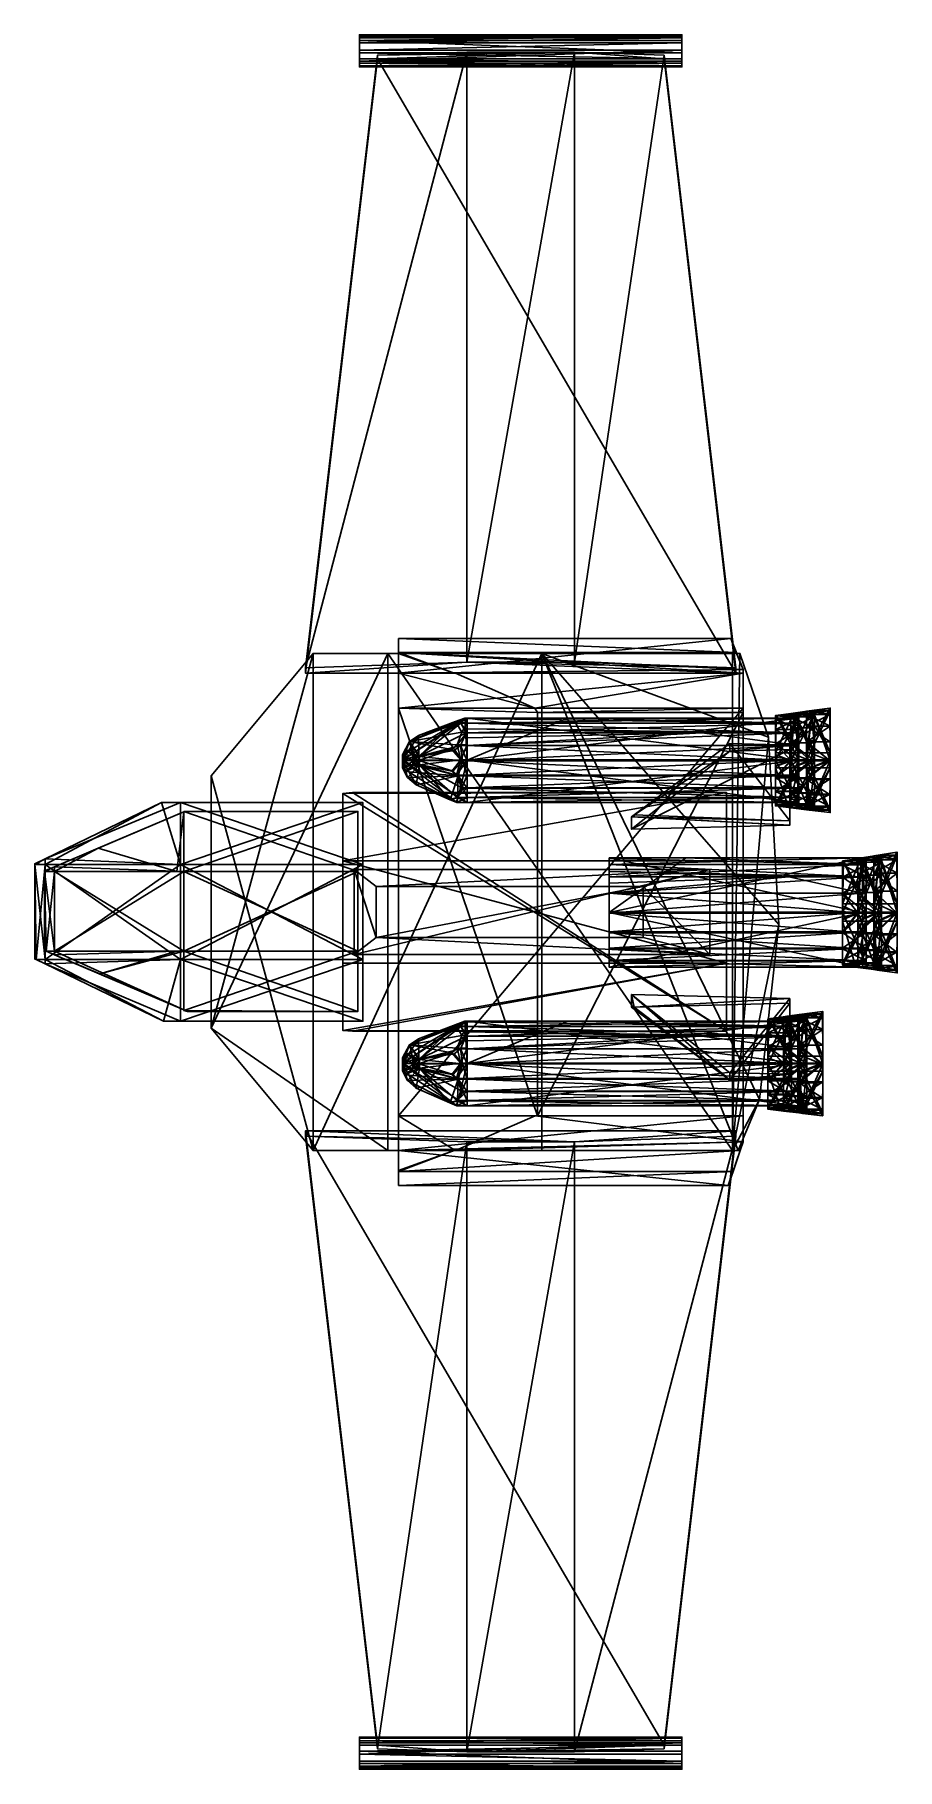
# Model space of a CAD drawing. Extents: x -1140 to 248, y -772 to 2020.
import ezdxf

# ---------------------------------------------------------------- set-up
doc = ezdxf.new("R2010")
doc.units = 0

msp = doc.modelspace()

# ---------------------------------------------------------------- meshes
at = {"layer": 'OBJECT000', "color": 50}
mesh = msp.add_polyface(dxfattribs=at)
corners = [(-1123.23999, 693.704773, 240), (-1123.23999, 693.704773, 200), (-936.192505, 784, 200), (-936.192505, 784, 240), (-905.333008, 684.359009, 200), (-905.333008, 684.359009, 240), (-905.333008, 784, 240), (-905.333008, 784, 200), (-1123.23999, 684.359009, 200), (-1123.23999, 684.359009, 240)]
mesh.append_faces([[corners[k] for k in face] for face in [(1, 3, 0), (5, 7, 4), (4, 9, 5), (8, 0, 9), (3, 9, 0), (2, 6, 3), (1, 7, 2)]], dxfattribs={"vtx0": -1})
mesh.append_faces([[corners[k] for k in face] for face in [(3, 5, 9), (1, 4, 7)]], dxfattribs={"vtx0": -1, "vtx2": -1})
mesh.append_faces([[corners[k] for k in face] for face in [(1, 2, 3), (5, 6, 7), (4, 8, 9), (8, 1, 0), (3, 6, 5), (2, 7, 6), (1, 8, 4)]], dxfattribs={"vtx2": -1})
at = {"layer": 'OBJECT001', "color": 50}
mesh = msp.add_polyface(dxfattribs=at)
corners = [(-1140, 684.359009, 240), (-1140, 684.359009, 200), (-1140, 685.614807, 200), (-1140, 685.614807, 240), (-1123.23999, 693.706055, 200), (-1123.23999, 693.706055, 240), (-1123.23999, 684.359009, 240), (-1123.23999, 684.359009, 200)]
mesh.append_faces([[corners[k] for k in face] for face in [(1, 3, 0), (2, 5, 3), (7, 0, 6), (4, 6, 5), (0, 5, 6), (2, 7, 4)]], dxfattribs={"vtx0": -1})
mesh.append_faces([[corners[k] for k in face] for face in [(1, 2, 3), (2, 4, 5), (7, 1, 0), (4, 7, 6), (0, 3, 5), (2, 1, 7)]], dxfattribs={"vtx2": -1})
at = {"layer": 'OBJECT002', "color": 50}
mesh = msp.add_polyface(dxfattribs=at)
corners = [(-1140, 532.201355, 240), (-1140, 532.201355, 200), (-1140, 684.359009, 200), (-1140, 684.359009, 240), (-1137.391968, 531.640991, 240), (-1137.391968, 531.640991, 200), (-1123.23999, 531.640991, 240), (-1123.23999, 531.640991, 200), (-1123.23999, 684.359009, 200), (-1123.23999, 684.359009, 240)]
mesh.append_faces([[corners[k] for k in face] for face in [(1, 3, 0), (5, 0, 4), (7, 4, 6), (2, 9, 3), (8, 6, 9), (4, 9, 6), (2, 7, 8)]], dxfattribs={"vtx0": -1})
mesh.append_faces([[corners[k] for k in face] for face in [(4, 3, 9), (2, 5, 7)]], dxfattribs={"vtx0": -1, "vtx2": -1})
mesh.append_faces([[corners[k] for k in face] for face in [(1, 2, 3), (5, 1, 0), (7, 5, 4), (2, 8, 9), (8, 7, 6), (4, 0, 3), (2, 1, 5)]], dxfattribs={"vtx2": -1})
at = {"layer": 'OBJECT003', "color": 50}
mesh = msp.add_polyface(dxfattribs=at)
corners = [(-1123.23999, 524.749634, 200), (-1123.23999, 524.749634, 240), (-932.527832, 432, 240), (-932.527832, 432, 200), (-905.333008, 531.640991, 240), (-905.333008, 531.640991, 200), (-905.333008, 432, 200), (-905.333008, 432, 240), (-1123.23999, 531.640991, 240), (-1123.23999, 531.640991, 200)]
mesh.append_faces([[corners[k] for k in face] for face in [(1, 3, 0), (5, 7, 4), (9, 4, 8), (0, 8, 1), (1, 7, 2), (6, 2, 7), (3, 9, 0)]], dxfattribs={"vtx0": -1})
mesh.append_faces([[corners[k] for k in face] for face in [(1, 4, 7), (3, 5, 9)]], dxfattribs={"vtx0": -1, "vtx2": -1})
mesh.append_faces([[corners[k] for k in face] for face in [(1, 2, 3), (5, 6, 7), (9, 5, 4), (0, 9, 8), (1, 8, 4), (6, 3, 2), (3, 6, 5)]], dxfattribs={"vtx2": -1})
at = {"layer": 'OBJECT004', "color": 50}
mesh = msp.add_polyface(dxfattribs=at)
corners = [(-1123.23999, 524.750977, 240), (-1123.23999, 524.750977, 200), (-1137.401367, 531.640625, 200), (-1137.401367, 531.640625, 240), (-1123.23999, 531.640991, 200), (-1123.23999, 531.640991, 240)]
mesh.append_faces([[corners[k] for k in face] for face in [(3, 5, 0), (2, 1, 4)]])
mesh.append_faces([[corners[k] for k in face] for face in [(1, 3, 0), (2, 5, 3), (4, 0, 5)]], dxfattribs={"vtx0": -1})
mesh.append_faces([[corners[k] for k in face] for face in [(1, 2, 3), (2, 4, 5), (4, 1, 0)]], dxfattribs={"vtx2": -1})
at = {"layer": 'OBJECT005', "color": 50}
mesh = msp.add_polyface(dxfattribs=at)
corners = [(-905.333008, 684.359009, 240), (-905.333008, 684.359009, 200), (-905.333008, 531.640625, 200), (-905.333008, 531.640625, 240), (-1123.23999, 531.640991, 200), (-1123.23999, 531.640991, 240), (-1123.23999, 684.359009, 240), (-1123.23999, 684.359009, 200)]
mesh.append_faces([[corners[k] for k in face] for face in [(1, 3, 0), (2, 5, 3), (7, 0, 6), (4, 6, 5), (0, 5, 6), (2, 7, 4)]], dxfattribs={"vtx0": -1})
mesh.append_faces([[corners[k] for k in face] for face in [(1, 2, 3), (2, 4, 5), (7, 1, 0), (4, 7, 6), (0, 3, 5), (2, 1, 7)]], dxfattribs={"vtx2": -1})
at = {"layer": 'OBJECT006', "color": 50}
mesh = msp.add_polyface(dxfattribs=at)
corners = [(-548, 364.099243, 263.336365), (-548, 364, 252), (-548, 373.065704, 251.925873), (-548, 373.065704, 263.336365), (-444, 388.974915, 311.638306), (-460.459106, 388.974915, 311.638306), (-452.50882, 409.054565, 296.311859), (-444, 409.054565, 296.311859), (-461.423492, 424.056702, 275.940948), (-444, 424.056702, 275.940948), (-444, 364.58902, 320), (-454.302826, 364.588989, 320), (-468.672852, 381.478668, 314.210052), (-447.673187, 431.986389, 251.434128), (-444, 431.986389, 251.434128), (-465.559875, 425.246155, 272.266388), (-444, 364, 252), (-531.491089, 364.290955, 285.527924), (-520.583984, 364.357971, 293.280396), (-522.444092, 403.841248, 251.669052), (-536.733887, 394.237061, 251.749207), (-543.557556, 381.41394, 269.307983), (-536.734192, 394.23645, 260.569519), (-522.452332, 403.835358, 259.536774), (-520.581482, 371.247253, 293.282227), (-531.491089, 372.449127, 285.527985)]
mesh.append_faces([[corners[k] for k in face] for face in [(1, 3, 0), (5, 7, 4), (9, 6, 8), (11, 4, 10), (14, 15, 13), (1, 10, 16), (13, 16, 14), (22, 25, 21), (12, 18, 24), (13, 23, 19), (19, 22, 20), (2, 21, 3), (24, 17, 25), (3, 17, 0), (10, 14, 16)]], dxfattribs={"vtx0": -1})
mesh.append_faces([[corners[k] for k in face] for face in [(11, 5, 4), (14, 8, 15), (1, 17, 18), (1, 18, 11), (1, 11, 10), (13, 20, 2), (13, 2, 1), (13, 1, 16), (22, 15, 8), (22, 8, 6), (22, 6, 5), (22, 5, 12), (22, 12, 24), (22, 24, 25), (2, 22, 21), (3, 25, 17), (10, 7, 9), (10, 9, 14)]], dxfattribs={"vtx0": -1, "vtx2": -1})
mesh.append_faces([[corners[k] for k in face] for face in [(1, 2, 3), (5, 6, 7), (9, 7, 6), (11, 12, 5), (14, 9, 8), (1, 0, 17), (13, 19, 20), (22, 23, 15), (12, 11, 18), (13, 15, 23), (19, 23, 22), (2, 20, 22), (24, 18, 17), (3, 21, 25), (10, 4, 7)]], dxfattribs={"vtx2": -1})
at = {"layer": 'OBJECT007', "color": 50}
mesh = msp.add_polyface(dxfattribs=at)
corners = [(-548, 364, 252), (-548, 363.901703, 240.670273), (-548, 373.068878, 240.670273), (-548, 373.068878, 251.919983), (-444, 408.288696, 206.927429), (-445.502716, 408.288696, 206.927429), (-455.054443, 387.955292, 191.946503), (-444, 387.955292, 191.946503), (-444, 423.624725, 227), (-454.057709, 423.624725, 227), (-465.078949, 379.682831, 189.27063), (-451.651184, 363.410004, 184), (-444, 363.410004, 184), (-444, 432, 251.39357), (-447.617676, 432, 251.39357), (-462.972473, 426.218353, 234.558884), (-521.751526, 363.648499, 211.49585), (-529.555908, 363.686432, 215.866272), (-444, 364, 252), (-536.760254, 394.217773, 251.731064), (-522.472656, 403.824524, 251.645248), (-529.555542, 370.352081, 215.865723), (-521.752686, 370.328522, 211.496185), (-522.471436, 403.825348, 245.340027), (-536.760254, 394.217773, 243.706329), (-543.567566, 381.408997, 234.709457)]
mesh.append_faces([[corners[k] for k in face] for face in [(1, 3, 0), (5, 7, 4), (4, 9, 5), (6, 12, 7), (8, 15, 9), (11, 18, 12), (0, 13, 18), (22, 25, 21), (11, 22, 16), (15, 20, 23), (23, 19, 24), (2, 19, 3), (16, 21, 17), (1, 25, 2), (8, 18, 13)]], dxfattribs={"vtx0": -1})
mesh.append_faces([[corners[k] for k in face] for face in [(6, 11, 12), (8, 14, 15), (11, 17, 1), (11, 1, 0), (11, 0, 18), (0, 19, 20), (0, 20, 14), (0, 14, 13), (22, 6, 5), (22, 5, 9), (22, 9, 15), (22, 15, 23), (22, 23, 24), (22, 24, 25), (2, 24, 19), (1, 21, 25), (8, 7, 12), (8, 12, 18)]], dxfattribs={"vtx0": -1, "vtx2": -1})
mesh.append_faces([[corners[k] for k in face] for face in [(1, 2, 3), (5, 6, 7), (4, 8, 9), (6, 10, 11), (8, 13, 14), (11, 16, 17), (0, 3, 19), (22, 10, 6), (11, 10, 22), (15, 14, 20), (23, 20, 19), (2, 25, 24), (16, 22, 21), (1, 17, 21), (8, 4, 7)]], dxfattribs={"vtx2": -1})
at = {"layer": 'OBJECT008', "color": 50}
mesh = msp.add_polyface(dxfattribs=at)
corners = [(-548, 363.899994, 240.667892), (-548, 364, 252), (-548, 352.123199, 252.105743), (-548, 352.123199, 240.667892), (-444, 339, 192.378265), (-458.46579, 339, 192.378265), (-450.334381, 318.944702, 207.689819), (-444, 318.944702, 207.689819), (-459.438049, 303.947906, 228.051407), (-444, 303.947906, 228.051407), (-444, 363.399872, 184), (-451.604553, 363.399872, 184), (-466.620453, 346.283722, 189.875824), (-471.422363, 300.575134, 238.464676), (-460.858795, 296, 252.597), (-444, 296, 252.597), (-529.52533, 363.680847, 215.838058), (-521.764832, 363.642517, 211.494537), (-444, 364, 252), (-526.211121, 324.331299, 252.349014), (-539.916321, 336.607666, 252.241562), (-521.758545, 357.02359, 211.491043), (-529.52533, 357.236145, 215.838089), (-544.691223, 345.772491, 236.220932), (-539.922485, 336.619568, 242.58638), (-526.200317, 324.325256, 246.840836)]
mesh.append_faces([[corners[k] for k in face] for face in [(1, 3, 0), (5, 7, 4), (6, 9, 7), (11, 4, 10), (8, 15, 9), (0, 18, 1), (14, 18, 15), (5, 8, 6), (12, 17, 21), (13, 19, 14), (19, 24, 20), (2, 23, 3), (21, 16, 22), (3, 16, 0), (10, 15, 18)]], dxfattribs={"vtx0": -1})
mesh.append_faces([[corners[k] for k in face] for face in [(11, 5, 4), (8, 14, 15), (0, 17, 11), (0, 11, 10), (0, 10, 18), (14, 20, 2), (14, 2, 1), (14, 1, 18), (5, 21, 22), (5, 22, 23), (5, 23, 24), (5, 24, 25), (5, 25, 13), (5, 13, 8), (2, 24, 23), (3, 22, 16), (10, 7, 9), (10, 9, 15)]], dxfattribs={"vtx0": -1, "vtx2": -1})
mesh.append_faces([[corners[k] for k in face] for face in [(1, 2, 3), (5, 6, 7), (6, 8, 9), (11, 12, 5), (8, 13, 14), (0, 16, 17), (14, 19, 20), (5, 12, 21), (12, 11, 17), (13, 25, 19), (19, 25, 24), (2, 20, 24), (21, 17, 16), (3, 23, 22), (10, 4, 7)]], dxfattribs={"vtx2": -1})
at = {"layer": 'OBJECT009', "color": 50}
mesh = msp.add_polyface(dxfattribs=at)
corners = [(-548, 364, 251.983978), (-548, 364.098907, 263.332794), (-548, 352.123871, 263.332794), (-548, 352.125061, 252.091019), (-444, 319.711792, 297.081421), (-452.520325, 319.711792, 297.081421), (-461.429565, 340.043396, 312.052094), (-444, 340.043396, 312.052094), (-444, 304.377319, 277), (-460.479767, 304.377319, 277), (-468.777466, 346.56134, 314.164001), (-454.304565, 364.58902, 320), (-444, 364.58902, 320), (-444, 296, 252.596848), (-460.866913, 296, 252.596848), (-471.934723, 300.80072, 266.58313), (-444, 364, 251.983978), (-520.572937, 364.358002, 293.288605), (-531.571899, 364.290375, 285.470184), (-539.907593, 336.596863, 252.230988), (-526.207458, 324.331635, 252.341537), (-531.57135, 355.448059, 285.470947), (-520.578918, 356.68689, 293.284668), (-526.210022, 324.333008, 257.610291), (-539.906921, 336.594666, 261.658661), (-544.627197, 345.651489, 267.877747)]
mesh.append_faces([[corners[k] for k in face] for face in [(1, 3, 0), (5, 7, 4), (9, 4, 8), (6, 12, 7), (14, 8, 13), (0, 18, 1), (0, 13, 16), (22, 25, 21), (11, 22, 17), (15, 20, 23), (23, 19, 24), (2, 19, 3), (17, 21, 18), (1, 25, 2), (8, 16, 13)]], dxfattribs={"vtx0": -1})
mesh.append_faces([[corners[k] for k in face] for face in [(6, 11, 12), (14, 9, 8), (0, 12, 11), (0, 11, 17), (0, 17, 18), (0, 19, 20), (0, 20, 14), (0, 14, 13), (22, 6, 5), (22, 5, 9), (22, 9, 15), (22, 15, 23), (22, 23, 24), (22, 24, 25), (2, 24, 19), (1, 21, 25), (8, 7, 12), (8, 12, 16)]], dxfattribs={"vtx0": -1, "vtx2": -1})
mesh.append_faces([[corners[k] for k in face] for face in [(1, 2, 3), (5, 6, 7), (9, 5, 4), (6, 10, 11), (14, 15, 9), (0, 16, 12), (0, 3, 19), (22, 10, 6), (11, 10, 22), (15, 14, 20), (23, 20, 19), (2, 25, 24), (17, 22, 21), (1, 18, 21), (8, 4, 7)]], dxfattribs={"vtx2": -1})
at = {"layer": 'OBJECT010', "color": 50}
mesh = msp.add_polyface(dxfattribs=at)
corners = [(-548, 852.099609, 263.336395), (-548, 852, 252), (-548, 861.065674, 251.925873), (-548, 861.065674, 263.336395), (-444, 876.97699, 311.637634), (-460.456238, 876.97699, 311.637634), (-452.506622, 897.054871, 296.312531), (-444, 897.054871, 296.312531), (-461.425293, 912.057434, 275.938843), (-444, 912.057434, 275.938843), (-444, 852.589111, 320), (-454.306671, 852.588989, 320), (-468.676025, 869.477783, 314.208771), (-447.675446, 919.985535, 251.434128), (-444, 919.985535, 251.434128), (-465.561615, 913.245483, 272.265747), (-444, 852, 252), (-531.491089, 852.290955, 285.527954), (-520.584045, 852.35791, 293.280396), (-522.444397, 891.841125, 251.669037), (-536.733765, 882.237244, 251.749191), (-543.558228, 869.412659, 269.307129), (-536.73407, 882.236633, 260.567627), (-522.452759, 891.835205, 259.534882), (-520.581482, 859.245422, 293.282196), (-531.49115, 860.447327, 285.527893)]
mesh.append_faces([[corners[k] for k in face] for face in [(1, 3, 0), (5, 7, 4), (9, 6, 8), (11, 4, 10), (14, 15, 13), (1, 10, 16), (13, 16, 14), (22, 25, 21), (12, 18, 24), (13, 23, 19), (19, 22, 20), (2, 21, 3), (24, 17, 25), (3, 17, 0), (10, 14, 16)]], dxfattribs={"vtx0": -1})
mesh.append_faces([[corners[k] for k in face] for face in [(11, 5, 4), (14, 8, 15), (1, 17, 18), (1, 18, 11), (1, 11, 10), (13, 20, 2), (13, 2, 1), (13, 1, 16), (22, 15, 8), (22, 8, 6), (22, 6, 5), (22, 5, 12), (22, 12, 24), (22, 24, 25), (2, 22, 21), (3, 25, 17), (10, 7, 9), (10, 9, 14)]], dxfattribs={"vtx0": -1, "vtx2": -1})
mesh.append_faces([[corners[k] for k in face] for face in [(1, 2, 3), (5, 6, 7), (9, 7, 6), (11, 12, 5), (14, 9, 8), (1, 0, 17), (13, 19, 20), (22, 23, 15), (12, 11, 18), (13, 15, 23), (19, 23, 22), (2, 20, 22), (24, 18, 17), (3, 21, 25), (10, 4, 7)]], dxfattribs={"vtx2": -1})
at = {"layer": 'OBJECT011', "color": 50}
mesh = msp.add_polyface(dxfattribs=at)
corners = [(-548, 852, 252), (-548, 851.901733, 240.670273), (-548, 861.068787, 240.670273), (-548, 861.068787, 251.919998), (-444, 896.288818, 206.927277), (-445.501831, 896.288818, 206.927277), (-455.052979, 875.955933, 191.946716), (-444, 875.955933, 191.946716), (-444, 911.625061, 227), (-454.058533, 911.625061, 227), (-465.07843, 867.682495, 189.270432), (-451.65094, 851.410034, 184), (-444, 851.410034, 184), (-444, 920, 251.393555), (-447.617523, 920, 251.393555), (-462.972351, 914.218384, 234.558777), (-521.751587, 851.64856, 211.495865), (-529.555908, 851.686462, 215.866241), (-444, 852, 252), (-536.760193, 882.217834, 251.731064), (-522.472656, 891.824524, 251.645248), (-529.555542, 858.347778, 215.865707), (-521.752747, 858.324219, 211.496201), (-522.471375, 891.825378, 245.344009), (-536.760193, 882.217834, 243.710388), (-543.569092, 869.406067, 234.711487)]
mesh.append_faces([[corners[k] for k in face] for face in [(1, 3, 0), (5, 7, 4), (4, 9, 5), (6, 12, 7), (8, 15, 9), (11, 18, 12), (0, 13, 18), (22, 25, 21), (11, 22, 16), (15, 20, 23), (23, 19, 24), (2, 19, 3), (16, 21, 17), (1, 25, 2), (8, 18, 13)]], dxfattribs={"vtx0": -1})
mesh.append_faces([[corners[k] for k in face] for face in [(6, 11, 12), (8, 14, 15), (11, 17, 1), (11, 1, 0), (11, 0, 18), (0, 19, 20), (0, 20, 14), (0, 14, 13), (22, 6, 5), (22, 5, 9), (22, 9, 15), (22, 15, 23), (22, 23, 24), (22, 24, 25), (2, 24, 19), (1, 21, 25), (8, 7, 12), (8, 12, 18)]], dxfattribs={"vtx0": -1, "vtx2": -1})
mesh.append_faces([[corners[k] for k in face] for face in [(1, 2, 3), (5, 6, 7), (4, 8, 9), (6, 10, 11), (8, 13, 14), (11, 16, 17), (0, 3, 19), (22, 10, 6), (11, 10, 22), (15, 14, 20), (23, 20, 19), (2, 25, 24), (16, 22, 21), (1, 17, 21), (8, 4, 7)]], dxfattribs={"vtx2": -1})
at = {"layer": 'OBJECT012', "color": 50}
mesh = msp.add_polyface(dxfattribs=at)
corners = [(-548, 851.900024, 240.667908), (-548, 852, 252), (-548, 840.123169, 252.105743), (-548, 840.123169, 240.667908), (-444, 827, 192.380508), (-458.459808, 827, 192.380508), (-450.332581, 806.949036, 207.683731), (-444, 806.949036, 207.683731), (-459.440765, 791.947388, 228.05304), (-444, 791.947388, 228.05304), (-444, 851.400024, 184), (-451.603424, 851.400024, 184), (-466.620148, 834.282898, 189.875702), (-471.42395, 788.575806, 238.464584), (-460.860291, 784, 252.597), (-444, 784, 252.597), (-529.52533, 851.680908, 215.838074), (-521.764709, 851.642578, 211.494492), (-444, 852, 252), (-526.211121, 812.331299, 252.348969), (-539.916321, 824.607727, 252.241516), (-521.758545, 845.022278, 211.491043), (-529.52533, 845.234863, 215.838074), (-544.690857, 833.77179, 236.220444), (-539.922485, 824.619629, 242.585373), (-526.200256, 812.325195, 246.839859)]
mesh.append_faces([[corners[k] for k in face] for face in [(1, 3, 0), (5, 7, 4), (6, 9, 7), (11, 4, 10), (8, 15, 9), (0, 18, 1), (14, 18, 15), (5, 8, 6), (12, 17, 21), (13, 19, 14), (19, 24, 20), (2, 23, 3), (21, 16, 22), (3, 16, 0), (10, 15, 18)]], dxfattribs={"vtx0": -1})
mesh.append_faces([[corners[k] for k in face] for face in [(11, 5, 4), (8, 14, 15), (0, 17, 11), (0, 11, 10), (0, 10, 18), (14, 20, 2), (14, 2, 1), (14, 1, 18), (5, 21, 22), (5, 22, 23), (5, 23, 24), (5, 24, 25), (5, 25, 13), (5, 13, 8), (2, 24, 23), (3, 22, 16), (10, 7, 9), (10, 9, 15)]], dxfattribs={"vtx0": -1, "vtx2": -1})
mesh.append_faces([[corners[k] for k in face] for face in [(1, 2, 3), (5, 6, 7), (6, 8, 9), (11, 12, 5), (8, 13, 14), (0, 16, 17), (14, 19, 20), (5, 12, 21), (12, 11, 17), (13, 25, 19), (19, 25, 24), (2, 20, 24), (21, 17, 16), (3, 23, 22), (10, 4, 7)]], dxfattribs={"vtx2": -1})
at = {"layer": 'OBJECT013', "color": 50}
mesh = msp.add_polyface(dxfattribs=at)
corners = [(-548, 852, 251.983978), (-548, 852.098877, 263.332764), (-548, 840.123901, 263.332764), (-548, 840.125061, 252.091003), (-444, 807.713562, 297.083588), (-452.519653, 807.713562, 297.083588), (-461.427551, 828.042114, 312.052002), (-444, 828.042114, 312.052002), (-444, 792.376831, 277), (-460.481232, 792.376831, 277), (-468.779938, 834.561829, 314.163025), (-454.309753, 852.588989, 320), (-444, 852.588989, 320), (-444, 784, 252.596878), (-460.864136, 784, 252.596878), (-471.933441, 788.799194, 266.582367), (-444, 852, 251.983978), (-520.572937, 852.358032, 293.288635), (-531.571777, 852.290405, 285.470306), (-539.907532, 824.596802, 252.230988), (-526.208374, 812.332458, 252.341522), (-531.571228, 843.451965, 285.471039), (-520.578979, 844.690735, 293.284637), (-526.210083, 812.333008, 257.606476), (-539.90686, 824.594543, 261.654755), (-544.628601, 833.654236, 267.875824)]
mesh.append_faces([[corners[k] for k in face] for face in [(1, 3, 0), (5, 7, 4), (9, 4, 8), (6, 12, 7), (14, 8, 13), (0, 18, 1), (0, 13, 16), (22, 25, 21), (11, 22, 17), (15, 20, 23), (23, 19, 24), (2, 19, 3), (17, 21, 18), (1, 25, 2), (8, 16, 13)]], dxfattribs={"vtx0": -1})
mesh.append_faces([[corners[k] for k in face] for face in [(6, 11, 12), (14, 9, 8), (0, 12, 11), (0, 11, 17), (0, 17, 18), (0, 19, 20), (0, 20, 14), (0, 14, 13), (22, 6, 5), (22, 5, 9), (22, 9, 15), (22, 15, 23), (22, 23, 24), (22, 24, 25), (2, 24, 19), (1, 21, 25), (8, 7, 12), (8, 12, 16)]], dxfattribs={"vtx0": -1, "vtx2": -1})
mesh.append_faces([[corners[k] for k in face] for face in [(1, 2, 3), (5, 6, 7), (9, 5, 4), (6, 10, 11), (14, 15, 9), (0, 16, 12), (0, 3, 19), (22, 10, 6), (11, 10, 22), (15, 14, 20), (23, 20, 19), (2, 25, 24), (17, 22, 21), (1, 18, 21), (8, 4, 7)]], dxfattribs={"vtx2": -1})
at = {"layer": 'OBJECT014', "color": 50}
mesh = msp.add_polyface(dxfattribs=at)
corners = [(-324, 224, 240), (-692, 224, 240), (-856, 420.794006, 240), (-856, 827.200012, 240), (-692, 1024, 240), (-324, 1024, 240), (-17, 1024, 128), (-572, 1024, 128), (-572, 224, 128), (-17, 224, 128), (-856, 827.200012, 199), (-856, 420.794006, 199), (-5.280814, 1024, 134.696869), (-5.280794, 1024, 200.160004), (-692, 1024, 158), (-692, 224, 158), (-8, 224, 200.499908), (-8, 224, 133.143005), (40.609722, 889.028564, 194.423782), (57.333401, 588, 192.333313), (26, 306, 196.25), (40.609596, 889.030823, 160.920715), (26, 306, 152.572327), (57.333427, 588, 170.477478)]
mesh.append_faces([[corners[k] for k in face] for face in [(1, 5, 0), (7, 9, 6), (3, 11, 10), (6, 14, 7), (8, 17, 9), (2, 15, 11), (4, 10, 14), (11, 14, 10), (5, 16, 0), (18, 12, 21), (16, 22, 17), (20, 23, 22), (19, 21, 23), (9, 12, 6)]], dxfattribs={"vtx0": -1})
mesh.append_faces([[corners[k] for k in face] for face in [(1, 3, 4), (1, 4, 5), (6, 13, 5), (6, 5, 4), (6, 4, 14), (8, 1, 0), (8, 0, 16), (8, 16, 17), (11, 8, 7), (11, 7, 14), (5, 18, 19), (5, 19, 20), (5, 20, 16), (9, 22, 23), (9, 23, 21), (9, 21, 12)]], dxfattribs={"vtx0": -1, "vtx2": -1})
mesh.append_faces([[corners[k] for k in face] for face in [(1, 2, 3), (7, 8, 9), (3, 2, 11), (6, 12, 13), (8, 15, 1), (2, 1, 15), (4, 3, 10), (11, 15, 8), (5, 13, 18), (18, 13, 12), (16, 20, 22), (20, 19, 23), (19, 18, 21), (9, 17, 22)]], dxfattribs={"vtx2": -1})
at = {"layer": 'OBJECT015', "color": 50}
mesh = msp.add_polyface(dxfattribs=at)
corners = [(-26.832031, 690.286011, 464), (-26.832031, 525.713989, 464), (-644, 525.713989, 464), (-644, 690.286011, 464), (-628.575989, 416, 176), (-26.832031, 416, 176), (-26.832031, 800, 176), (-628.574341, 800, 176), (-644, 798.794983, 176), (-644, 417.204987, 176), (-26.833401, 416, 240), (-26.833401, 800, 240), (-628.574341, 800, 240), (-628.575989, 416, 240), (-644, 798.794922, 242.460358), (-644, 417.204987, 242.460175)]
mesh.append_faces([[corners[k] for k in face] for face in [(1, 3, 0), (5, 9, 4), (5, 11, 6), (6, 12, 7), (4, 10, 5), (7, 14, 8), (9, 13, 4), (8, 15, 9), (1, 15, 2), (11, 14, 12)]], dxfattribs={"vtx0": -1})
mesh.append_faces([[corners[k] for k in face] for face in [(5, 7, 8), (5, 8, 9), (5, 1, 0), (5, 0, 11), (8, 3, 2), (8, 2, 15), (1, 13, 15), (11, 3, 14)]], dxfattribs={"vtx0": -1, "vtx2": -1})
mesh.append_faces([[corners[k] for k in face] for face in [(1, 2, 3), (5, 6, 7), (5, 10, 1), (6, 11, 12), (4, 13, 10), (7, 12, 14), (9, 15, 13), (8, 14, 3), (1, 10, 13), (11, 0, 3)]], dxfattribs={"vtx2": -1})
at = {"layer": 'OBJECT016', "color": 50}
mesh = msp.add_polyface(dxfattribs=at)
corners = [(-590.333069, 649.143005, 488), (-161, 649.143005, 488), (-161, 566.856995, 488), (-590.333069, 566.856995, 488), (-626.109375, 676.570313, 440), (-626.109375, 539.429016, 440), (-53.666698, 539.429016, 440), (-53.666698, 676.570313, 440), (-626.111023, 676.570313, 464), (-626.111023, 539.429016, 464), (-53.666698, 539.429016, 464), (-53.666698, 676.570313, 464)]
mesh.append_faces([[corners[k] for k in face] for face in [(1, 3, 0), (5, 7, 4), (4, 9, 5), (6, 11, 7), (7, 8, 4), (5, 10, 6), (0, 11, 1), (3, 10, 9), (8, 3, 9), (1, 10, 2)]], dxfattribs={"vtx0": -1})
mesh.append_faces([[corners[k] for k in face] for face in [(1, 2, 3), (5, 6, 7), (4, 8, 9), (6, 10, 11), (7, 11, 8), (5, 9, 10), (0, 8, 11), (3, 2, 10), (8, 0, 3), (1, 11, 10)]], dxfattribs={"vtx2": -1})
at = {"layer": 'OBJECT017', "color": 50}
mesh = msp.add_polyface(dxfattribs=at)
corners = [(-330.943787, 929.049072, 320), (0, 929.049072, 320), (0, 280, 320), (-330.943787, 280, 320), (-554.554688, 936, 152), (-554.554688, 280, 152), (0, 280, 152), (0, 936, 152), (-554.55603, 936, 240), (-554.55603, 280, 240), (0, 936, 318.542999), (-335.01593, 936, 318.543152)]
mesh.append_faces([[corners[k] for k in face] for face in [(1, 3, 0), (5, 7, 4), (4, 9, 5), (6, 10, 7), (5, 2, 6), (0, 10, 1), (8, 3, 9), (7, 8, 4)]], dxfattribs={"vtx0": -1})
mesh.append_faces([[corners[k] for k in face] for face in [(6, 1, 10), (5, 3, 2), (8, 0, 3), (7, 11, 8)]], dxfattribs={"vtx0": -1, "vtx2": -1})
mesh.append_faces([[corners[k] for k in face] for face in [(1, 2, 3), (5, 6, 7), (4, 8, 9), (6, 2, 1), (5, 9, 3), (0, 11, 10), (8, 11, 0), (7, 10, 11)]], dxfattribs={"vtx2": -1})
at = {"layer": 'OBJECT018', "color": 50}
mesh = msp.add_polyface(dxfattribs=at)
corners = [(-554.554688, 992, 152), (-554.554688, 936, 152), (0, 936, 152), (0, 992, 152), (-554.55603, 992, 240), (-554.55603, 936, 240), (0, 992, 272.724976), (0, 936, 318.542969), (-463.087494, 992, 272.724976), (-335.026093, 936, 318.54187)]
mesh.append_faces([[corners[k] for k in face] for face in [(1, 3, 0), (0, 5, 1), (3, 7, 6), (0, 8, 4), (6, 9, 8), (4, 9, 5), (2, 9, 7)]], dxfattribs={"vtx0": -1})
mesh.append_faces([[corners[k] for k in face] for face in [(0, 6, 8), (2, 5, 9)]], dxfattribs={"vtx0": -1, "vtx2": -1})
mesh.append_faces([[corners[k] for k in face] for face in [(1, 2, 3), (0, 4, 5), (3, 2, 7), (0, 3, 6), (6, 7, 9), (4, 8, 9), (2, 1, 5)]], dxfattribs={"vtx2": -1})
at = {"layer": 'OBJECT019', "color": 50}
mesh = msp.add_polyface(dxfattribs=at)
corners = [(-554.554688, 1048, 152), (-554.554688, 992, 152), (0, 992, 152), (0, 998, 152), (-20, 1048, 152), (-554.55603, 992, 240), (-554.55603, 1048, 184), (-554.55603, 1025.601318, 238.395721), (-554.55603, 1024, 240), (0, 992, 272.072693), (0, 998, 266.061371), (-20, 1048, 184), (-464.937531, 992, 272.062408), (-11.037374, 1025.593384, 238.415588)]
mesh.append_faces([[corners[k] for k in face] for face in [(8, 12, 5)]])
mesh.append_faces([[corners[k] for k in face] for face in [(1, 4, 0), (1, 8, 5), (2, 10, 3), (0, 11, 6), (2, 12, 9), (6, 13, 7), (7, 12, 8), (4, 13, 11)]], dxfattribs={"vtx0": -1})
mesh.append_faces([[corners[k] for k in face] for face in [(1, 3, 4), (1, 6, 7), (1, 7, 8), (2, 5, 12), (7, 10, 9), (7, 9, 12), (4, 10, 13)]], dxfattribs={"vtx0": -1, "vtx2": -1})
mesh.append_faces([[corners[k] for k in face] for face in [(1, 2, 3), (1, 0, 6), (2, 9, 10), (0, 4, 11), (2, 1, 5), (6, 11, 13), (7, 13, 10), (4, 3, 10)]], dxfattribs={"vtx2": -1})
at = {"layer": 'OBJECT020', "color": 50}
mesh = msp.add_polyface(dxfattribs=at)
corners = [(-271.496887, -743.79187, -66.832062), (-444.503632, -743.79187, -66.832062), (-444.503632, 238.038666, 224), (-271.496857, 238.039139, 224), (-12, 247.128433, 193.3181), (-704, 247.126556, 193.317474), (-704, 256, 163.36557), (-12, 256, 163.366089), (-588.666992, -738.743042, -83.877556), (-127.333008, -738.743042, -83.877449), (-127.333038, -732.756287, -104.089073), (-588.666992, -732.756287, -104.089073)]
mesh.append_faces([[corners[k] for k in face] for face in [(1, 3, 0), (3, 7, 4), (1, 11, 8), (2, 8, 5), (0, 4, 9), (6, 10, 7), (5, 11, 6), (9, 7, 10)]], dxfattribs={"vtx0": -1})
mesh.append_faces([[corners[k] for k in face] for face in [(3, 5, 6), (3, 6, 7), (1, 9, 10), (1, 10, 11)]], dxfattribs={"vtx0": -1, "vtx2": -1})
mesh.append_faces([[corners[k] for k in face] for face in [(1, 2, 3), (3, 2, 5), (1, 0, 9), (2, 1, 8), (0, 3, 4), (6, 11, 10), (5, 8, 11), (9, 4, 7)]], dxfattribs={"vtx2": -1})
at = {"layer": 'OBJECT021', "color": 50}
mesh = msp.add_polyface(dxfattribs=at)
corners = [(-617.5, -762.461304, -68.190117), (-617.5, -742.735535, -62.347385), (-98.5, -742.735535, -62.347385), (-98.5, -762.461304, -68.190117), (-617.5, -729.103516, -108.370552), (-617.5, -747.082642, -113.6959), (-98.5, -747.082642, -113.6959), (-98.5, -729.103516, -108.370552), (-617.5, -721.635986, -101.390961), (-617.5, -719.848816, -91.325066), (-617.5, -725.93457, -70.780296), (-617.5, -732.809021, -64.109596), (-617.5, -769.278992, -74.562904), (-617.5, -771.715027, -85.234489), (-617.5, -766.664063, -102.287979), (-617.5, -758.411987, -111.962006), (-98.5, -758.411987, -111.962006), (-98.5, -766.664063, -102.287979), (-98.5, -771.715027, -85.234489), (-98.5, -769.278992, -74.562904), (-98.5, -732.809021, -64.109596), (-98.5, -725.93457, -70.780296), (-98.5, -719.848816, -91.325066), (-98.5, -721.635986, -101.390961)]
mesh.append_faces([[corners[k] for k in face] for face in [(1, 3, 0), (5, 7, 4), (4, 15, 5), (6, 23, 7), (21, 9, 22), (13, 17, 14), (0, 19, 12), (12, 18, 13), (1, 20, 2), (10, 20, 11), (22, 8, 23), (4, 23, 8), (5, 16, 6), (14, 16, 15)]], dxfattribs={"vtx0": -1})
mesh.append_faces([[corners[k] for k in face] for face in [(4, 9, 10), (4, 10, 11), (4, 11, 1), (4, 1, 0), (4, 0, 12), (4, 12, 13), (4, 13, 14), (4, 14, 15), (6, 17, 18), (6, 18, 19), (6, 19, 3), (6, 3, 2), (6, 2, 20), (6, 20, 21), (6, 21, 22), (6, 22, 23)]], dxfattribs={"vtx0": -1, "vtx2": -1})
mesh.append_faces([[corners[k] for k in face] for face in [(1, 2, 3), (5, 6, 7), (4, 8, 9), (6, 16, 17), (21, 10, 9), (13, 18, 17), (0, 3, 19), (12, 19, 18), (1, 11, 20), (10, 21, 20), (22, 9, 8), (4, 7, 23), (5, 15, 16), (14, 17, 16)]], dxfattribs={"vtx2": -1})
at = {"layer": 'OBJECT022', "color": 50}
mesh = msp.add_polyface(dxfattribs=at)
corners = [(-271.499603, 1009.962769, 224), (-444.501068, 1009.960388, 224), (-444.501068, 1991.783813, -66.829941), (-271.500092, 1991.783813, -66.829941), (-704, 1000.869507, 193.317841), (-12, 1000.879089, 193.31543), (-12, 992, 163.363541), (-704, 992, 163.366104), (-127.332909, 1986.739136, -83.877159), (-588.667114, 1986.739136, -83.877075), (-588.667114, 1980.759155, -104.088753), (-127.333504, 1980.759155, -104.088753)]
mesh.append_faces([[corners[k] for k in face] for face in [(1, 3, 0), (1, 7, 4), (3, 11, 8), (2, 4, 9), (0, 8, 5), (10, 6, 11), (9, 7, 10), (5, 11, 6)]], dxfattribs={"vtx0": -1})
mesh.append_faces([[corners[k] for k in face] for face in [(1, 5, 6), (1, 6, 7), (3, 9, 10), (3, 10, 11)]], dxfattribs={"vtx0": -1, "vtx2": -1})
mesh.append_faces([[corners[k] for k in face] for face in [(1, 2, 3), (1, 0, 5), (3, 2, 9), (2, 1, 4), (0, 3, 8), (10, 7, 6), (9, 4, 7), (5, 8, 11)]], dxfattribs={"vtx2": -1})
at = {"layer": 'OBJECT023', "color": 50}
mesh = msp.add_polyface(dxfattribs=at)
corners = [(-617.5, 1990.73999, -62.347309), (-617.5, 2010.459961, -68.189796), (-98.5, 2010.459961, -68.189796), (-98.5, 1990.73999, -62.347309), (-617.5, 1995.079956, -113.695984), (-617.5, 1977.099976, -108.370987), (-98.5, 1977.099976, -108.370987), (-98.5, 1995.079956, -113.695984), (-617.5, 2006.410034, -111.961983), (-617.5, 2014.660156, -102.287895), (-617.5, 2019.719971, -85.234688), (-617.5, 2017.280029, -74.56292), (-617.5, 1980.810059, -64.109619), (-617.5, 1973.939697, -70.780083), (-617.5, 1967.849976, -91.326126), (-617.5, 1969.640015, -101.391029), (-98.5, 1969.640015, -101.391029), (-98.5, 1967.849976, -91.326126), (-98.5, 1973.939697, -70.780083), (-98.5, 1980.810059, -64.109619), (-98.5, 2017.280029, -74.56292), (-98.5, 2019.719971, -85.234688), (-98.5, 2014.660156, -102.287895), (-98.5, 2006.410034, -111.961983)]
mesh.append_faces([[corners[k] for k in face] for face in [(1, 3, 0), (5, 7, 4), (4, 15, 5), (6, 23, 7), (13, 17, 14), (21, 9, 22), (1, 20, 2), (20, 10, 21), (0, 19, 12), (12, 18, 13), (14, 16, 15), (5, 16, 6), (4, 23, 8), (22, 8, 23)]], dxfattribs={"vtx0": -1})
mesh.append_faces([[corners[k] for k in face] for face in [(4, 9, 10), (4, 10, 11), (4, 11, 1), (4, 1, 0), (4, 0, 12), (4, 12, 13), (4, 13, 14), (4, 14, 15), (6, 17, 18), (6, 18, 19), (6, 19, 3), (6, 3, 2), (6, 2, 20), (6, 20, 21), (6, 21, 22), (6, 22, 23)]], dxfattribs={"vtx0": -1, "vtx2": -1})
mesh.append_faces([[corners[k] for k in face] for face in [(1, 2, 3), (5, 6, 7), (4, 8, 9), (6, 16, 17), (13, 18, 17), (21, 10, 9), (1, 11, 20), (20, 11, 10), (0, 3, 19), (12, 19, 18), (14, 17, 16), (5, 15, 16), (4, 7, 23), (22, 9, 8)]], dxfattribs={"vtx2": -1})
at = {"layer": 'OBJECT024', "color": 50}
mesh = msp.add_polyface(dxfattribs=at)
corners = [(-4.801055, 224, 152), (-554.554688, 224, 152), (-554.554688, 168, 152), (-24, 168, 152), (-554.55603, 168, 184), (-554.55603, 224, 240), (-554.55603, 192, 240), (-554.55603, 190.397018, 238.397018), (-24, 168, 184), (-4.801046, 224, 272), (-465.11203, 224, 272), (-16.321524, 190.39682, 238.396805)]
mesh.append_faces([[corners[k] for k in face] for face in [(5, 10, 6)]])
mesh.append_faces([[corners[k] for k in face] for face in [(1, 3, 0), (2, 7, 4), (2, 8, 3), (1, 10, 5), (4, 11, 8), (7, 9, 11), (0, 11, 9)]], dxfattribs={"vtx0": -1})
mesh.append_faces([[corners[k] for k in face] for face in [(2, 5, 6), (2, 6, 7), (1, 9, 10), (7, 10, 9), (0, 8, 11)]], dxfattribs={"vtx0": -1, "vtx2": -1})
mesh.append_faces([[corners[k] for k in face] for face in [(1, 2, 3), (2, 1, 5), (2, 4, 8), (1, 0, 9), (4, 7, 11), (7, 6, 10), (0, 3, 8)]], dxfattribs={"vtx2": -1})
at = {"layer": 'OBJECT025', "color": 50}
mesh = msp.add_polyface(dxfattribs=at)
corners = [(-554.554688, 280, 152), (-554.554688, 224, 152), (-4.801049, 224, 152), (0, 238, 152), (0, 280, 152), (-554.55603, 224, 240), (-554.55603, 280, 240), (0, 238, 284.182007), (0, 280, 318.546021), (-462.899292, 224, 272.790131), (-4.801049, 224, 272.727997), (-334.876892, 280, 318.590027)]
mesh.append_faces([[corners[k] for k in face] for face in [(1, 4, 0), (1, 6, 5), (3, 8, 4), (1, 10, 2), (7, 11, 8), (6, 9, 5), (0, 11, 6), (3, 10, 7)]], dxfattribs={"vtx0": -1})
mesh.append_faces([[corners[k] for k in face] for face in [(1, 3, 4), (1, 9, 10), (7, 9, 11), (0, 8, 11)]], dxfattribs={"vtx0": -1, "vtx2": -1})
mesh.append_faces([[corners[k] for k in face] for face in [(1, 2, 3), (1, 0, 6), (3, 7, 8), (1, 5, 9), (7, 10, 9), (6, 11, 9), (0, 4, 8), (3, 2, 10)]], dxfattribs={"vtx2": -1})
at = {"layer": 'OBJECT026', "color": 50}
mesh = msp.add_polyface(dxfattribs=at)
corners = [(-1108, 544.925781, 208), (-900, 544.925781, 208), (-900, 672.924011, 208), (-1108, 672.924011, 208), (-1108, 672.924011, 283.340454), (-900, 672.924011, 406.770416), (-900, 544.925781, 406.770416), (-1108, 544.925781, 283.340454)]
mesh.append_faces([[corners[k] for k in face] for face in [(1, 3, 0), (5, 7, 4), (1, 5, 2), (0, 6, 1), (2, 4, 3), (3, 7, 0)]], dxfattribs={"vtx0": -1})
mesh.append_faces([[corners[k] for k in face] for face in [(1, 2, 3), (5, 6, 7), (1, 6, 5), (0, 7, 6), (2, 5, 4), (3, 4, 7)]], dxfattribs={"vtx2": -1})
at = {"layer": 'OBJECT027', "color": 50}
mesh = msp.add_polyface(dxfattribs=at)
corners = [(-900, 768.923584, 208), (-1108, 680.757568, 208), (-1108, 672.924011, 208), (-900, 672.924011, 208), (-1037.921265, 710.461548, 324.92395), (-1108, 680.757324, 283.340668), (-911.40686, 672.924011, 400), (-1108, 672.924011, 283.341309), (-900, 672.924011, 400)]
mesh.append_faces([[corners[k] for k in face] for face in [(3, 8, 0)]])
mesh.append_faces([[corners[k] for k in face] for face in [(1, 3, 0), (0, 5, 1), (4, 7, 5), (2, 8, 3), (0, 6, 4), (1, 7, 2)]], dxfattribs={"vtx0": -1})
mesh.append_faces([[corners[k] for k in face] for face in [(2, 6, 8)]], dxfattribs={"vtx0": -1, "vtx2": -1})
mesh.append_faces([[corners[k] for k in face] for face in [(1, 2, 3), (0, 4, 5), (4, 6, 7), (2, 7, 6), (0, 8, 6), (1, 5, 7)]], dxfattribs={"vtx2": -1})
at = {"layer": 'OBJECT028', "color": 50}
mesh = msp.add_polyface(dxfattribs=at)
corners = [(-1108, 672.924011, 208), (-1124, 672.924011, 208), (-1124, 545.391907, 208), (-1121.51062, 544.924011, 208), (-1108, 544.924011, 208), (-1124, 545.391907, 273.846985), (-1124, 672.924011, 273.846985), (-1121.51062, 544.924011, 275.321594), (-1108, 544.924011, 283.323212), (-1108, 672.924011, 283.323242)]
mesh.append_faces([[corners[k] for k in face] for face in [(1, 4, 0), (2, 6, 5), (2, 7, 3), (7, 9, 8), (3, 8, 4), (1, 9, 6), (4, 9, 0)]], dxfattribs={"vtx0": -1})
mesh.append_faces([[corners[k] for k in face] for face in [(1, 3, 4), (7, 6, 9)]], dxfattribs={"vtx0": -1, "vtx2": -1})
mesh.append_faces([[corners[k] for k in face] for face in [(1, 2, 3), (2, 1, 6), (2, 5, 7), (7, 5, 6), (3, 7, 8), (1, 0, 9), (4, 8, 9)]], dxfattribs={"vtx2": -1})
at = {"layer": 'OBJECT029', "color": 50}
mesh = msp.add_polyface(dxfattribs=at)
corners = [(-1108, 539.150024, 208), (-900, 450.328003, 208), (-900, 544.924011, 208), (-1108, 544.924011, 208), (-1108, 539.148987, 283.341034), (-1035.382568, 508.139221, 326.431488), (-900, 450.326935, 210.806854), (-1108, 544.924011, 283.341248), (-911.403015, 544.924011, 400), (-900, 544.924011, 400)]
mesh.append_faces([[corners[k] for k in face] for face in [(1, 3, 0), (0, 6, 1), (4, 8, 5), (1, 9, 2), (2, 7, 3), (5, 9, 6), (0, 7, 4)]], dxfattribs={"vtx0": -1})
mesh.append_faces([[corners[k] for k in face] for face in [(0, 5, 6), (2, 8, 7)]], dxfattribs={"vtx0": -1, "vtx2": -1})
mesh.append_faces([[corners[k] for k in face] for face in [(1, 2, 3), (0, 4, 5), (4, 7, 8), (1, 6, 9), (2, 9, 8), (5, 8, 9), (0, 3, 7)]], dxfattribs={"vtx2": -1})
at = {"layer": 'OBJECT030', "color": 50}
mesh = msp.add_polyface(dxfattribs=at)
corners = [(-1108, 680.756958, 208), (-1124, 673.974976, 208), (-1124, 672.924011, 208), (-1108, 672.924011, 208), (-1124, 673.974976, 273.846039), (-1124, 672.924011, 273.846039), (-1108, 680.757202, 283.341034), (-1108, 672.924011, 283.339355)]
mesh.append_faces([[corners[k] for k in face] for face in [(1, 3, 0), (1, 5, 2), (1, 6, 4), (5, 6, 7), (2, 7, 3), (0, 7, 6)]], dxfattribs={"vtx0": -1})
mesh.append_faces([[corners[k] for k in face] for face in [(1, 2, 3), (1, 4, 5), (1, 0, 6), (5, 4, 6), (2, 5, 7), (0, 3, 7)]], dxfattribs={"vtx2": -1})
at = {"layer": 'OBJECT031', "color": 50}
mesh = msp.add_polyface(dxfattribs=at)
corners = [(-1108, 544.924011, 208), (-1121.520264, 544.924011, 208), (-1108, 539.149902, 208), (-1121.518433, 544.924011, 275.319916), (-1108, 539.150696, 283.340973), (-1108, 544.924011, 283.341461)]
mesh.append_faces([[corners[k] for k in face] for face in [(1, 2, 0), (3, 5, 4)]])
mesh.append_faces([[corners[k] for k in face] for face in [(1, 4, 2), (1, 5, 3), (2, 5, 0)]], dxfattribs={"vtx0": -1})
mesh.append_faces([[corners[k] for k in face] for face in [(1, 3, 4), (1, 0, 5), (2, 4, 5)]], dxfattribs={"vtx2": -1})
at = {"layer": 'OBJECT032', "color": 50}
mesh = msp.add_polyface(dxfattribs=at)
corners = [(-900, 769.848022, 206.151993), (-900, 672.925781, 206.151993), (-620, 672.925781, 206.151993), (-620, 769.848022, 206.151993), (-620, 672.925781, 408), (-900, 672.925781, 408)]
mesh.append_faces([[corners[k] for k in face] for face in [(2, 4, 3), (1, 0, 5)]])
mesh.append_faces([[corners[k] for k in face] for face in [(1, 3, 0), (2, 5, 4), (0, 4, 5)]], dxfattribs={"vtx0": -1})
mesh.append_faces([[corners[k] for k in face] for face in [(1, 2, 3), (2, 1, 5), (0, 3, 4)]], dxfattribs={"vtx2": -1})
at = {"layer": 'OBJECT033', "color": 50}
mesh = msp.add_polyface(dxfattribs=at)
corners = [(-900, 672.924011, 206.151993), (-900, 544.925781, 206.151993), (-620, 544.925781, 206.151993), (-620, 672.924011, 206.151993), (-900, 544.925781, 408), (-900, 672.924011, 408), (-620, 672.924011, 464), (-620, 544.925781, 464)]
mesh.append_faces([[corners[k] for k in face] for face in [(1, 3, 0), (5, 7, 4), (2, 6, 3), (0, 4, 1), (1, 7, 2), (3, 5, 0)]], dxfattribs={"vtx0": -1})
mesh.append_faces([[corners[k] for k in face] for face in [(1, 2, 3), (5, 6, 7), (2, 7, 6), (0, 5, 4), (1, 4, 7), (3, 6, 5)]], dxfattribs={"vtx2": -1})
at = {"layer": 'OBJECT034', "color": 50}
mesh = msp.add_polyface(dxfattribs=at)
corners = [(-900, 544.924011, 206.151993), (-900, 449.27536, 206.151993), (-894.196777, 448, 206.151993), (-620, 448, 206.151993), (-620, 544.924011, 206.151993), (-900, 449.274139, 208.805435), (-620, 544.924011, 408), (-900, 544.924011, 408)]
mesh.append_faces([[corners[k] for k in face] for face in [(1, 5, 2), (4, 3, 6)]])
mesh.append_faces([[corners[k] for k in face] for face in [(1, 4, 0), (1, 7, 5), (0, 6, 7), (3, 7, 6)]], dxfattribs={"vtx0": -1})
mesh.append_faces([[corners[k] for k in face] for face in [(1, 3, 4), (3, 5, 7)]], dxfattribs={"vtx0": -1, "vtx2": -1})
mesh.append_faces([[corners[k] for k in face] for face in [(1, 2, 3), (1, 0, 7), (0, 4, 6), (3, 2, 5)]], dxfattribs={"vtx2": -1})
at = {"layer": 'OBJECT035', "color": 50}
mesh = msp.add_polyface(dxfattribs=at)
corners = [(-612, 531.640625, 240), (-612, 531.640625, 200), (-612, 432, 200), (-612, 432, 240), (-905.333008, 531.640625, 200), (-905.333008, 531.640625, 240), (-905.333008, 432, 240), (-905.333008, 432, 200)]
mesh.append_faces([[corners[k] for k in face] for face in [(1, 3, 0), (5, 7, 4), (4, 0, 5), (5, 3, 6), (2, 6, 3), (7, 1, 4)]], dxfattribs={"vtx0": -1})
mesh.append_faces([[corners[k] for k in face] for face in [(1, 2, 3), (5, 6, 7), (4, 1, 0), (5, 0, 3), (2, 7, 6), (7, 2, 1)]], dxfattribs={"vtx2": -1})
at = {"layer": 'OBJECT036', "color": 50}
mesh = msp.add_polyface(dxfattribs=at)
corners = [(-612, 684.359375, 200), (-612, 684.359375, 240), (-612, 784, 240), (-612, 784, 200), (-905.333008, 684.359375, 240), (-905.333008, 684.359375, 200), (-905.333008, 784, 200), (-905.333008, 784, 240)]
mesh.append_faces([[corners[k] for k in face] for face in [(1, 3, 0), (5, 7, 4), (0, 4, 1), (7, 1, 4), (6, 2, 7), (5, 3, 6)]], dxfattribs={"vtx0": -1})
mesh.append_faces([[corners[k] for k in face] for face in [(1, 2, 3), (5, 6, 7), (0, 5, 4), (7, 2, 1), (6, 3, 2), (5, 0, 3)]], dxfattribs={"vtx2": -1})
at = {"layer": 'OBJECT037', "color": 50}
mesh = msp.add_polyface(dxfattribs=at)
corners = [(-612, 684.359009, 240), (-612, 684.359009, 200), (-612, 531.640625, 200), (-612, 531.640625, 240), (-905.333008, 531.640625, 240), (-905.333008, 531.640625, 200), (-905.333008, 684.359009, 200), (-905.333008, 684.359009, 240)]
mesh.append_faces([[corners[k] for k in face] for face in [(1, 3, 0), (5, 7, 4), (2, 4, 3), (6, 0, 7), (7, 3, 4), (5, 1, 6)]], dxfattribs={"vtx0": -1})
mesh.append_faces([[corners[k] for k in face] for face in [(1, 2, 3), (5, 6, 7), (2, 5, 4), (6, 1, 0), (7, 0, 3), (5, 2, 1)]], dxfattribs={"vtx2": -1})
at = {"layer": 'OBJECT038', "color": 50}
mesh = msp.add_polyface(dxfattribs=at)
corners = [(192, 574.651855, 186.850677), (-215.515991, 574.651855, 186.850677), (-215.515991, 548.695374, 206.662079), (192, 548.695374, 206.662079), (-215.515991, 529.282654, 233.017792), (192, 529.282654, 233.017792), (192, 606.22699, 176), (-215.515991, 606.22699, 176), (-215.515991, 519, 264.770996), (192, 519, 264.770996), (192, 607, 264), (-215.515991, 607, 264)]
mesh.append_faces([[corners[k] for k in face] for face in [(1, 3, 0), (2, 5, 3), (7, 0, 6), (4, 9, 5), (6, 11, 7), (8, 10, 9), (6, 9, 10), (4, 11, 8)]], dxfattribs={"vtx0": -1})
mesh.append_faces([[corners[k] for k in face] for face in [(6, 3, 5), (6, 5, 9), (4, 1, 7), (4, 7, 11)]], dxfattribs={"vtx0": -1, "vtx2": -1})
mesh.append_faces([[corners[k] for k in face] for face in [(1, 2, 3), (2, 4, 5), (7, 1, 0), (4, 8, 9), (6, 10, 11), (8, 11, 10), (6, 0, 3), (4, 2, 1)]], dxfattribs={"vtx2": -1})
at = {"layer": 'OBJECT039', "color": 50}
mesh = msp.add_polyface(dxfattribs=at)
corners = [(192, 549.688171, 322.333069), (-215.515991, 549.688171, 322.333069), (-215.515991, 576, 341.703461), (192, 576, 341.703461), (192, 529.839539, 296.350647), (-215.515991, 529.839539, 296.350647), (-215.515991, 607.763, 351.984833), (192, 607.763, 351.984833), (192, 519, 264.769012), (-215.515991, 519, 264.769012), (-215.515991, 607, 263.977997), (192, 607, 263.977997)]
mesh.append_faces([[corners[k] for k in face] for face in [(1, 3, 0), (5, 0, 4), (2, 7, 3), (9, 4, 8), (11, 6, 10), (10, 8, 11), (4, 11, 8), (6, 9, 10)]], dxfattribs={"vtx0": -1})
mesh.append_faces([[corners[k] for k in face] for face in [(4, 3, 7), (4, 7, 11), (6, 1, 5), (6, 5, 9)]], dxfattribs={"vtx0": -1, "vtx2": -1})
mesh.append_faces([[corners[k] for k in face] for face in [(1, 2, 3), (5, 1, 0), (2, 6, 7), (9, 5, 4), (11, 7, 6), (10, 9, 8), (4, 0, 3), (6, 2, 1)]], dxfattribs={"vtx2": -1})
at = {"layer": 'OBJECT040', "color": 50}
mesh = msp.add_polyface(dxfattribs=at)
corners = [(192, 638, 341.7164), (-215.515991, 638, 341.7164), (-215.515991, 664.315491, 322.344727), (192, 664.315491, 322.344727), (-215.515991, 684.159851, 296.367493), (192, 684.159851, 296.367493), (192, 606.237, 352), (-215.515991, 606.237, 352), (-215.515991, 695, 264.783997), (192, 695, 264.783997), (192, 607, 264), (-215.515991, 607, 264)]
mesh.append_faces([[corners[k] for k in face] for face in [(1, 3, 0), (5, 2, 4), (7, 0, 6), (9, 4, 8), (11, 6, 10), (8, 10, 9), (6, 9, 10), (4, 11, 8)]], dxfattribs={"vtx0": -1})
mesh.append_faces([[corners[k] for k in face] for face in [(6, 3, 5), (6, 5, 9), (4, 1, 7), (4, 7, 11)]], dxfattribs={"vtx0": -1, "vtx2": -1})
mesh.append_faces([[corners[k] for k in face] for face in [(1, 2, 3), (5, 3, 2), (7, 1, 0), (9, 5, 4), (11, 7, 6), (8, 11, 10), (6, 0, 3), (4, 2, 1)]], dxfattribs={"vtx2": -1})
at = {"layer": 'OBJECT041', "color": 50}
mesh = msp.add_polyface(dxfattribs=at)
corners = [(192, 664.307861, 205.670105), (73.615791, 664.307861, 205.670105), (-215.516006, 654.149841, 198.186905), (-215.515991, 638.010742, 186.297531), (192, 638.010742, 186.297531), (73.320419, 664.304016, 205.668991), (192, 684.167603, 231.667511), (-215.515991, 684.167603, 231.667511), (-215.516006, 672.864868, 216.873932), (-215.516006, 606.236023, 176.016678), (192, 606.237, 176.016998), (192, 695, 263.210083), (-92.239906, 695, 263.210083), (-215.516006, 694.226013, 260.958771), (-215.515976, 607, 264), (192, 607, 264), (-215.516006, 694.226013, 263.21701), (-92.093704, 695, 263.210052), (73.46476, 664.311035, 205.674377)]
mesh.append_faces([[corners[k] for k in face] for face in [(18, 8, 2), (17, 16, 13)]])
mesh.append_faces([[corners[k] for k in face] for face in [(1, 4, 0), (0, 8, 5), (3, 10, 4), (6, 13, 7), (9, 15, 10), (14, 11, 15), (6, 15, 11), (9, 16, 14)]], dxfattribs={"vtx0": -1})
mesh.append_faces([[corners[k] for k in face] for face in [(1, 3, 4), (0, 7, 8), (6, 12, 13), (14, 17, 11), (6, 4, 10), (6, 10, 15), (9, 2, 8), (9, 8, 7), (9, 7, 13), (9, 13, 16)]], dxfattribs={"vtx0": -1, "vtx2": -1})
mesh.append_faces([[corners[k] for k in face] for face in [(1, 2, 3), (0, 6, 7), (3, 9, 10), (6, 11, 12), (9, 14, 15), (14, 16, 17), (6, 0, 4), (9, 3, 2)]], dxfattribs={"vtx2": -1})
at = {"layer": 'OBJECT042', "color": 50}
mesh = msp.add_polyface(dxfattribs=at)
corners = [(88.164063, 807.713318, 297.072815), (-444, 807.713318, 297.072815), (-444, 828.04248, 312.041138), (88.164063, 828.04248, 312.041138), (88.164063, 792.377808, 277), (-444, 792.377808, 277), (-444, 852.588928, 319.98877), (88.164063, 852.588928, 319.98877), (88.164063, 784, 252.585007), (-444, 784, 252.585007), (-444, 852, 251.973007), (88.164063, 852, 251.973007)]
mesh.append_faces([[corners[k] for k in face] for face in [(1, 3, 0), (5, 0, 4), (2, 7, 3), (9, 4, 8), (11, 6, 10), (10, 8, 11), (4, 11, 8), (6, 9, 10)]], dxfattribs={"vtx0": -1})
mesh.append_faces([[corners[k] for k in face] for face in [(4, 3, 7), (4, 7, 11), (6, 1, 5), (6, 5, 9)]], dxfattribs={"vtx0": -1, "vtx2": -1})
mesh.append_faces([[corners[k] for k in face] for face in [(1, 2, 3), (5, 1, 0), (2, 6, 7), (9, 5, 4), (11, 7, 6), (10, 9, 8), (4, 0, 3), (6, 2, 1)]], dxfattribs={"vtx2": -1})
at = {"layer": 'OBJECT043', "color": 50}
mesh = msp.add_polyface(dxfattribs=at)
corners = [(88.164063, 875.964722, 312.049866), (-444, 875.964722, 312.049866), (-444, 896.281433, 297.090668), (88.164063, 896.281433, 297.090668), (-444, 911.621948, 277.01001), (88.164063, 911.621948, 277.01001), (88.164063, 851.411011, 320), (-444, 851.411011, 320), (-444, 920, 252.595993), (88.164063, 920, 252.595993), (88.164063, 852, 251.983994), (-444, 852, 251.983994)]
mesh.append_faces([[corners[k] for k in face] for face in [(1, 3, 0), (5, 2, 4), (7, 0, 6), (9, 4, 8), (11, 6, 10), (8, 10, 9), (6, 9, 10), (4, 11, 8)]], dxfattribs={"vtx0": -1})
mesh.append_faces([[corners[k] for k in face] for face in [(6, 3, 5), (6, 5, 9), (4, 1, 7), (4, 7, 11)]], dxfattribs={"vtx0": -1, "vtx2": -1})
mesh.append_faces([[corners[k] for k in face] for face in [(1, 2, 3), (5, 3, 2), (7, 1, 0), (9, 5, 4), (11, 7, 6), (8, 11, 10), (6, 0, 3), (4, 2, 1)]], dxfattribs={"vtx2": -1})
at = {"layer": 'OBJECT044', "color": 50}
mesh = msp.add_polyface(dxfattribs=at)
corners = [(88.165291, 896.28772, 206.915283), (-66.494469, 896.28772, 206.915283), (-444, 888.441711, 201.135727), (-444, 875.950195, 191.934158), (88.16526, 875.950195, 191.934158), (88.16526, 911.627869, 227), (-444, 911.627869, 227), (-444, 902.899231, 215.57222), (-444, 851.409973, 184), (88.165199, 851.409973, 184), (88.165306, 920, 251.379623), (-282.926788, 920, 251.379623), (-444, 919.401978, 249.639023), (-444, 852, 252), (88.165573, 852, 252), (-444, 919.401978, 251.384979)]
mesh.append_faces([[corners[k] for k in face] for face in [(1, 7, 2), (11, 15, 12)]])
mesh.append_faces([[corners[k] for k in face] for face in [(1, 4, 0), (0, 7, 1), (3, 9, 4), (5, 12, 6), (8, 14, 9), (13, 10, 14), (5, 14, 10), (8, 15, 13)]], dxfattribs={"vtx0": -1})
mesh.append_faces([[corners[k] for k in face] for face in [(1, 3, 4), (0, 6, 7), (5, 11, 12), (13, 11, 10), (5, 4, 9), (5, 9, 14), (8, 2, 7), (8, 7, 6), (8, 6, 12), (8, 12, 15)]], dxfattribs={"vtx0": -1, "vtx2": -1})
mesh.append_faces([[corners[k] for k in face] for face in [(1, 2, 3), (0, 5, 6), (3, 8, 9), (5, 10, 11), (8, 13, 14), (13, 15, 11), (5, 0, 4), (8, 3, 2)]], dxfattribs={"vtx2": -1})
at = {"layer": 'OBJECT045', "color": 50}
mesh = msp.add_polyface(dxfattribs=at)
corners = [(88.164063, 827, 192.363983), (-444, 827, 192.363983), (-444, 806.943115, 207.681656), (88.164063, 806.943115, 207.681656), (-444, 791.945679, 228.044968), (88.164063, 791.945679, 228.044968), (88.164063, 851.401978, 183.979797), (-444, 851.401978, 183.979797), (-444, 784, 252.585999), (88.164063, 784, 252.585999), (88.164063, 852, 251.983994), (-444, 852, 251.983994)]
mesh.append_faces([[corners[k] for k in face] for face in [(1, 3, 0), (2, 5, 3), (7, 0, 6), (4, 9, 5), (6, 11, 7), (8, 10, 9), (6, 9, 10), (4, 11, 8)]], dxfattribs={"vtx0": -1})
mesh.append_faces([[corners[k] for k in face] for face in [(6, 3, 5), (6, 5, 9), (4, 1, 7), (4, 7, 11)]], dxfattribs={"vtx0": -1, "vtx2": -1})
mesh.append_faces([[corners[k] for k in face] for face in [(1, 2, 3), (2, 4, 5), (7, 1, 0), (4, 8, 9), (6, 10, 11), (8, 11, 10), (6, 0, 3), (4, 2, 1)]], dxfattribs={"vtx2": -1})
at = {"layer": 'OBJECT046', "color": 50}
mesh = msp.add_polyface(dxfattribs=at)
corners = [(88.164063, 339, 192.367767), (-444, 339, 192.367767), (-444, 318.951813, 207.67041), (88.164063, 318.951813, 207.67041), (-444, 303.944122, 228.049728), (88.164063, 303.944122, 228.049728), (88.164063, 363.402008, 183.979874), (-444, 363.402008, 183.979874), (-444, 296, 252.586014), (88.164063, 296, 252.586014), (88.164063, 364, 251.983994), (-444, 364, 251.983994)]
mesh.append_faces([[corners[k] for k in face] for face in [(1, 3, 0), (2, 5, 3), (7, 0, 6), (4, 9, 5), (6, 11, 7), (8, 10, 9), (6, 9, 10), (4, 11, 8)]], dxfattribs={"vtx0": -1})
mesh.append_faces([[corners[k] for k in face] for face in [(6, 3, 5), (6, 5, 9), (4, 1, 7), (4, 7, 11)]], dxfattribs={"vtx0": -1, "vtx2": -1})
mesh.append_faces([[corners[k] for k in face] for face in [(1, 2, 3), (2, 4, 5), (7, 1, 0), (4, 8, 9), (6, 10, 11), (8, 11, 10), (6, 0, 3), (4, 2, 1)]], dxfattribs={"vtx2": -1})
at = {"layer": 'OBJECT047', "color": 50}
mesh = msp.add_polyface(dxfattribs=at)
corners = [(88.164063, 319.714325, 297.073761), (-444, 319.714325, 297.073761), (-444, 340.041992, 312.040985), (88.164063, 340.041992, 312.040985), (88.164063, 304.375275, 277), (-444, 304.375275, 277), (-444, 364.588959, 319.988647), (88.164063, 364.588959, 319.988647), (88.164063, 296, 252.585007), (-444, 296, 252.585007), (-444, 364, 251.973022), (88.164063, 364, 251.973022)]
mesh.append_faces([[corners[k] for k in face] for face in [(1, 3, 0), (5, 0, 4), (2, 7, 3), (9, 4, 8), (11, 6, 10), (10, 8, 11), (4, 11, 8), (6, 9, 10)]], dxfattribs={"vtx0": -1})
mesh.append_faces([[corners[k] for k in face] for face in [(4, 3, 7), (4, 7, 11), (6, 1, 5), (6, 5, 9)]], dxfattribs={"vtx0": -1, "vtx2": -1})
mesh.append_faces([[corners[k] for k in face] for face in [(1, 2, 3), (5, 1, 0), (2, 6, 7), (9, 5, 4), (11, 7, 6), (10, 9, 8), (4, 0, 3), (6, 2, 1)]], dxfattribs={"vtx2": -1})
at = {"layer": 'OBJECT048', "color": 50}
mesh = msp.add_polyface(dxfattribs=at)
corners = [(88.164063, 387.954102, 312.053284), (-444, 387.954102, 312.053284), (-444, 408.2883, 297.081238), (88.164063, 408.2883, 297.081238), (-444, 423.62265, 277), (88.164063, 423.62265, 277), (88.164063, 363.411011, 320), (-444, 363.411011, 320), (-444, 432, 252.595993), (88.164063, 432, 252.595993), (88.164063, 364, 251.984009), (-444, 364, 251.984009)]
mesh.append_faces([[corners[k] for k in face] for face in [(1, 3, 0), (5, 2, 4), (7, 0, 6), (9, 4, 8), (11, 6, 10), (8, 10, 9), (6, 9, 10), (4, 11, 8)]], dxfattribs={"vtx0": -1})
mesh.append_faces([[corners[k] for k in face] for face in [(6, 3, 5), (6, 5, 9), (4, 1, 7), (4, 7, 11)]], dxfattribs={"vtx0": -1, "vtx2": -1})
mesh.append_faces([[corners[k] for k in face] for face in [(1, 2, 3), (5, 3, 2), (7, 1, 0), (9, 5, 4), (11, 7, 6), (8, 11, 10), (6, 0, 3), (4, 2, 1)]], dxfattribs={"vtx2": -1})
at = {"layer": 'OBJECT049', "color": 50}
mesh = msp.add_polyface(dxfattribs=at)
corners = [(88.165291, 408.285431, 206.913116), (-66.524712, 408.285431, 206.913116), (-444, 400.440002, 201.134003), (-444, 387.951202, 191.934464), (88.16526, 387.951202, 191.934464), (-66.625717, 408.282532, 206.910767), (88.165321, 423.628448, 227), (-444, 423.628448, 227), (-444, 414.896301, 215.569321), (-444, 363.410004, 184), (88.165428, 363.410004, 184), (88.165276, 432, 251.379608), (-282.84613, 432, 251.379608), (-444, 431.402008, 249.638229), (-444, 364, 252), (88.165573, 364, 252), (-444, 431.402008, 251.384995)]
mesh.append_faces([[corners[k] for k in face] for face in [(1, 8, 2), (12, 16, 13)]])
mesh.append_faces([[corners[k] for k in face] for face in [(1, 4, 0), (0, 8, 5), (3, 10, 4), (6, 13, 7), (9, 15, 10), (14, 11, 15), (6, 15, 11), (9, 16, 14)]], dxfattribs={"vtx0": -1})
mesh.append_faces([[corners[k] for k in face] for face in [(1, 3, 4), (0, 7, 8), (6, 12, 13), (14, 12, 11), (6, 4, 10), (6, 10, 15), (9, 2, 8), (9, 8, 7), (9, 7, 13), (9, 13, 16)]], dxfattribs={"vtx0": -1, "vtx2": -1})
mesh.append_faces([[corners[k] for k in face] for face in [(1, 2, 3), (0, 6, 7), (3, 9, 10), (6, 11, 12), (9, 14, 15), (14, 16, 12), (6, 0, 4), (9, 3, 2)]], dxfattribs={"vtx2": -1})
at = {"layer": 'OBJECT050', "color": 50}
mesh = msp.add_polyface(dxfattribs=at)
corners = [(77.695313, 314.510193, 300.749115), (39.8344, 314.510193, 300.749115), (39.8344, 337.214905, 318.278961), (77.695313, 337.214905, 318.278961), (77.695313, 297.359802, 277.216431), (39.8344, 297.359802, 277.216431), (39.8344, 354.611176, 324.184998), (65.139473, 364.658966, 327.596252), (77.695313, 364.658966, 327.596252), (39.8344, 291.887878, 260.493011), (77.695313, 291.887878, 260.493011), (77.695313, 364.103943, 260.493011), (39.8344, 364.630707, 324.184998), (39.8344, 364.103943, 260.493011)]
mesh.append_faces([[corners[k] for k in face] for face in [(6, 12, 7)]])
mesh.append_faces([[corners[k] for k in face] for face in [(1, 3, 0), (5, 0, 4), (2, 8, 3), (5, 10, 9), (8, 13, 11), (4, 11, 10), (12, 9, 13), (13, 10, 11)]], dxfattribs={"vtx0": -1})
mesh.append_faces([[corners[k] for k in face] for face in [(2, 7, 8), (8, 12, 13), (4, 3, 8), (4, 8, 11), (12, 2, 1), (12, 1, 5), (12, 5, 9)]], dxfattribs={"vtx0": -1, "vtx2": -1})
mesh.append_faces([[corners[k] for k in face] for face in [(1, 2, 3), (5, 1, 0), (2, 6, 7), (5, 4, 10), (8, 7, 12), (4, 0, 3), (12, 6, 2), (13, 9, 10)]], dxfattribs={"vtx2": -1})
at = {"layer": 'OBJECT051', "color": 50}
mesh = msp.add_polyface(dxfattribs=at)
corners = [(77.695313, 291.886902, 260.493011), (77.695313, 288, 248.604172), (61.093868, 288, 248.604279), (39.8344, 290.562012, 256.440338), (39.8344, 291.886871, 260.493011), (39.8344, 352, 248), (39.8344, 290.562012, 248.580978), (77.695313, 352, 248), (77.693604, 352, 260.493011), (39.8344, 352, 260.493011)]
mesh.append_faces([[corners[k] for k in face] for face in [(2, 6, 3)]])
mesh.append_faces([[corners[k] for k in face] for face in [(1, 4, 0), (6, 7, 5), (1, 8, 7), (3, 9, 4), (4, 8, 0), (7, 9, 5)]], dxfattribs={"vtx0": -1})
mesh.append_faces([[corners[k] for k in face] for face in [(1, 3, 4), (6, 1, 7), (3, 5, 9)]], dxfattribs={"vtx0": -1, "vtx2": -1})
mesh.append_faces([[corners[k] for k in face] for face in [(1, 2, 3), (6, 2, 1), (1, 0, 8), (3, 6, 5), (4, 9, 8), (7, 8, 9)]], dxfattribs={"vtx2": -1})
at = {"layer": 'OBJECT052', "color": 50}
mesh = msp.add_polyface(dxfattribs=at)
corners = [(102.589844, 287.876038, 260.493011), (102.589844, 284, 248.641632), (94.296425, 284, 248.6418), (64.730301, 287.562988, 259.535858), (64.730301, 287.876038, 260.493011), (64.730301, 352, 248), (64.730301, 287.562988, 248.608963), (102.589844, 352, 248), (102.589996, 352, 260.493011), (64.730286, 352, 260.493011)]
mesh.append_faces([[corners[k] for k in face] for face in [(2, 6, 3)]])
mesh.append_faces([[corners[k] for k in face] for face in [(1, 4, 0), (6, 7, 5), (1, 8, 7), (3, 9, 4), (4, 8, 0), (7, 9, 5)]], dxfattribs={"vtx0": -1})
mesh.append_faces([[corners[k] for k in face] for face in [(1, 3, 4), (6, 1, 7), (3, 5, 9)]], dxfattribs={"vtx0": -1, "vtx2": -1})
mesh.append_faces([[corners[k] for k in face] for face in [(1, 2, 3), (6, 2, 1), (1, 0, 8), (3, 6, 5), (4, 9, 8), (7, 8, 9)]], dxfattribs={"vtx2": -1})
at = {"layer": 'OBJECT053', "color": 50}
mesh = msp.add_polyface(dxfattribs=at)
corners = [(102.589844, 311.900818, 303.521027), (64.730301, 311.900818, 303.521027), (64.730301, 335.821106, 321.989746), (102.589844, 335.821106, 321.989746), (102.589844, 293.846527, 278.748566), (64.730301, 293.846527, 278.748566), (64.730301, 352.170074, 327.540009), (96.273331, 364.694031, 331.791748), (102.589844, 364.694031, 331.791748), (64.730301, 287.877075, 260.493011), (102.589844, 287.877075, 260.493011), (102.589844, 364.104034, 260.493011), (64.730301, 364.658844, 327.540009), (64.730301, 364.104034, 260.493011)]
mesh.append_faces([[corners[k] for k in face] for face in [(6, 12, 7)]])
mesh.append_faces([[corners[k] for k in face] for face in [(1, 3, 0), (5, 0, 4), (2, 8, 3), (5, 10, 9), (8, 13, 11), (4, 11, 10), (12, 9, 13), (13, 10, 11)]], dxfattribs={"vtx0": -1})
mesh.append_faces([[corners[k] for k in face] for face in [(2, 7, 8), (8, 12, 13), (4, 3, 8), (4, 8, 11), (12, 2, 1), (12, 1, 5), (12, 5, 9)]], dxfattribs={"vtx0": -1, "vtx2": -1})
mesh.append_faces([[corners[k] for k in face] for face in [(1, 2, 3), (5, 1, 0), (2, 6, 7), (5, 4, 10), (8, 7, 12), (4, 0, 3), (12, 6, 2), (13, 9, 10)]], dxfattribs={"vtx2": -1})
at = {"layer": 'OBJECT054', "color": 50}
mesh = msp.add_polyface(dxfattribs=at)
corners = [(128, 309.304108, 306.311615), (90.141602, 309.304108, 306.311615), (90.141602, 334.401764, 325.688568), (128, 334.401764, 325.688568), (128, 290.3526, 280.308868), (90.141602, 290.3526, 280.308868), (90.141602, 349.948242, 330.964996), (127.360062, 364.727966, 335.982574), (128, 364.727966, 335.982574), (90.141602, 284.5, 262.420929), (128, 283.86911, 260.493011), (95.378075, 283.86911, 260.493011), (128, 364.104004, 260.493011), (90.141602, 364.686523, 330.964996), (90.141602, 364.104034, 260.493011), (90.141602, 284.5, 260.493011)]
mesh.append_faces([[corners[k] for k in face] for face in [(9, 11, 15), (6, 13, 7)]])
mesh.append_faces([[corners[k] for k in face] for face in [(1, 3, 0), (5, 0, 4), (2, 8, 3), (5, 11, 9), (8, 14, 12), (4, 12, 10), (13, 15, 14), (14, 10, 12)]], dxfattribs={"vtx0": -1})
mesh.append_faces([[corners[k] for k in face] for face in [(2, 7, 8), (5, 10, 11), (8, 13, 14), (4, 3, 8), (4, 8, 12), (13, 2, 1), (13, 1, 5), (13, 5, 9), (13, 9, 15), (14, 11, 10)]], dxfattribs={"vtx0": -1, "vtx2": -1})
mesh.append_faces([[corners[k] for k in face] for face in [(1, 2, 3), (5, 1, 0), (2, 6, 7), (5, 4, 10), (8, 7, 13), (4, 0, 3), (13, 6, 2), (14, 15, 11)]], dxfattribs={"vtx2": -1})
at = {"layer": 'OBJECT055', "color": 50}
mesh = msp.add_polyface(dxfattribs=at)
corners = [(128, 283.867065, 260.493011), (128, 280, 248.678802), (127.495979, 280, 248.678802), (95.406372, 283.867065, 260.493011), (90.141602, 352, 248), (90.141602, 284.501007, 248.636978), (128, 352, 248), (128, 352, 260.493011), (90.141602, 284.501465, 260.493011), (90.141602, 352, 260.493011)]
mesh.append_faces([[corners[k] for k in face] for face in [(1, 3, 0), (5, 6, 4), (1, 7, 6), (5, 9, 8), (2, 8, 3), (3, 7, 0), (6, 9, 4)]], dxfattribs={"vtx0": -1})
mesh.append_faces([[corners[k] for k in face] for face in [(5, 1, 6), (3, 9, 7)]], dxfattribs={"vtx0": -1, "vtx2": -1})
mesh.append_faces([[corners[k] for k in face] for face in [(1, 2, 3), (5, 2, 1), (1, 0, 7), (5, 4, 9), (2, 5, 8), (3, 8, 9), (6, 7, 9)]], dxfattribs={"vtx2": -1})
at = {"layer": 'OBJECT056', "color": 50}
mesh = msp.add_polyface(dxfattribs=at)
corners = [(99.442154, 444.136261, 260.493011), (127.479736, 448, 248.693344), (128, 448, 248.693344), (128, 444.136261, 260.493011), (90.141602, 442.855499, 248.644974), (90.141602, 376, 248.021393), (128, 376, 248.021393), (128, 376, 260.493011), (90.141602, 442.855011, 260.493011), (90.141602, 376, 260.493011)]
mesh.append_faces([[corners[k] for k in face] for face in [(1, 3, 0), (1, 6, 2), (2, 7, 3), (4, 9, 5), (1, 8, 4), (8, 7, 9), (5, 7, 6)]], dxfattribs={"vtx0": -1})
mesh.append_faces([[corners[k] for k in face] for face in [(1, 5, 6), (8, 3, 7)]], dxfattribs={"vtx0": -1, "vtx2": -1})
mesh.append_faces([[corners[k] for k in face] for face in [(1, 2, 3), (1, 4, 5), (2, 6, 7), (4, 8, 9), (1, 0, 8), (8, 0, 3), (5, 9, 7)]], dxfattribs={"vtx2": -1})
at = {"layer": 'OBJECT057', "color": 50}
mesh = msp.add_polyface(dxfattribs=at)
corners = [(128, 393.622223, 325.688721), (90.141602, 393.622223, 325.688721), (90.141602, 418.716644, 306.313507), (128, 418.716644, 306.313507), (90.141602, 437.64389, 280.329346), (128, 437.64389, 280.329346), (128, 363.272003, 336), (127.497124, 363.272003, 336), (90.141602, 378.095215, 330.964996), (128, 444.135864, 260.493011), (90.141602, 442.855011, 264.406036), (99.439095, 444.135864, 260.493011), (90.141602, 363.896027, 260.493011), (90.141602, 363.314026, 330.964996), (128, 363.895599, 260.493011), (90.141602, 442.855011, 260.493011)]
mesh.append_faces([[corners[k] for k in face] for face in [(10, 15, 11), (7, 13, 8)]])
mesh.append_faces([[corners[k] for k in face] for face in [(1, 3, 0), (5, 2, 4), (7, 0, 6), (5, 11, 9), (13, 14, 12), (6, 9, 14), (4, 15, 10), (11, 14, 9)]], dxfattribs={"vtx0": -1})
mesh.append_faces([[corners[k] for k in face] for face in [(7, 1, 0), (5, 10, 11), (13, 6, 14), (6, 3, 5), (6, 5, 9), (4, 1, 8), (4, 8, 13), (4, 13, 12), (4, 12, 15), (11, 12, 14)]], dxfattribs={"vtx0": -1, "vtx2": -1})
mesh.append_faces([[corners[k] for k in face] for face in [(1, 2, 3), (5, 3, 2), (7, 8, 1), (5, 4, 10), (13, 7, 6), (6, 0, 3), (4, 2, 1), (11, 15, 12)]], dxfattribs={"vtx2": -1})
at = {"layer": 'OBJECT058', "color": 50}
mesh = msp.add_polyface(dxfattribs=at)
corners = [(70.29908, 440.124207, 260.493011), (98.440781, 444, 248.65416), (102.589844, 444, 248.65416), (102.589844, 440.124207, 260.493011), (64.730301, 439.35556, 248.611954), (64.730301, 376, 248.011475), (102.589844, 376, 248.011475), (102.589996, 376, 260.493011), (64.730301, 439.357025, 260.493011), (64.730301, 376, 260.493011)]
mesh.append_faces([[corners[k] for k in face] for face in [(1, 3, 0), (1, 6, 2), (2, 7, 3), (4, 9, 5), (1, 8, 4), (8, 7, 9), (5, 7, 6)]], dxfattribs={"vtx0": -1})
mesh.append_faces([[corners[k] for k in face] for face in [(1, 5, 6), (8, 3, 7)]], dxfattribs={"vtx0": -1, "vtx2": -1})
mesh.append_faces([[corners[k] for k in face] for face in [(1, 2, 3), (1, 4, 5), (2, 6, 7), (4, 8, 9), (1, 0, 8), (8, 0, 3), (5, 9, 7)]], dxfattribs={"vtx2": -1})
at = {"layer": 'OBJECT059', "color": 50}
mesh = msp.add_polyface(dxfattribs=at)
corners = [(102.589844, 392.200287, 322), (64.730301, 392.200287, 322), (64.730301, 416.09375, 303.549255), (102.589844, 416.09375, 303.549255), (64.730301, 434.133484, 278.788696), (102.589844, 434.133484, 278.788696), (102.589844, 363.307068, 331.80484), (96.358734, 363.307037, 331.80484), (64.730301, 375.867615, 327.540985), (102.589844, 440.123627, 260.493011), (64.730301, 439.356995, 262.834045), (70.297966, 440.123657, 260.493011), (64.730301, 363.895996, 260.493011), (64.730301, 363.34201, 327.540985), (102.589844, 363.896271, 260.493011), (64.730301, 439.356995, 260.493011)]
mesh.append_faces([[corners[k] for k in face] for face in [(10, 15, 11), (7, 13, 8)]])
mesh.append_faces([[corners[k] for k in face] for face in [(1, 3, 0), (5, 2, 4), (7, 0, 6), (5, 11, 9), (13, 14, 12), (6, 9, 14), (4, 15, 10), (11, 14, 9)]], dxfattribs={"vtx0": -1})
mesh.append_faces([[corners[k] for k in face] for face in [(7, 1, 0), (5, 10, 11), (13, 6, 14), (6, 3, 5), (6, 5, 9), (4, 1, 8), (4, 8, 13), (4, 13, 12), (4, 12, 15), (11, 12, 14)]], dxfattribs={"vtx0": -1, "vtx2": -1})
mesh.append_faces([[corners[k] for k in face] for face in [(1, 2, 3), (5, 3, 2), (7, 8, 1), (5, 4, 10), (13, 7, 6), (6, 0, 3), (4, 2, 1), (11, 15, 12)]], dxfattribs={"vtx2": -1})
at = {"layer": 'OBJECT060', "color": 50}
mesh = msp.add_polyface(dxfattribs=at)
corners = [(77.695313, 390.789246, 318.287292), (39.8344, 390.789246, 318.287292), (39.8344, 413.494171, 300.758575), (77.695313, 413.494171, 300.758575), (39.8344, 430.625214, 277.24234), (77.695313, 430.625214, 277.24234), (77.695313, 363.340668, 327.610138), (65.242264, 363.341034, 327.610016), (39.8344, 373.425049, 324.184998), (77.695313, 436.110077, 260.493011), (39.8344, 435.928009, 261.048889), (41.153824, 436.110077, 260.493011), (39.8344, 363.896057, 260.493011), (39.8344, 363.370056, 324.184998), (77.695313, 363.894989, 260.493011), (39.8344, 435.928009, 260.493011)]
mesh.append_faces([[corners[k] for k in face] for face in [(10, 15, 11), (7, 13, 8)]])
mesh.append_faces([[corners[k] for k in face] for face in [(1, 3, 0), (5, 2, 4), (7, 0, 6), (5, 11, 9), (13, 14, 12), (6, 9, 14), (4, 15, 10), (11, 14, 9)]], dxfattribs={"vtx0": -1})
mesh.append_faces([[corners[k] for k in face] for face in [(7, 1, 0), (5, 10, 11), (13, 6, 14), (6, 3, 5), (6, 5, 9), (4, 1, 8), (4, 8, 13), (4, 13, 12), (4, 12, 15), (11, 12, 14)]], dxfattribs={"vtx0": -1, "vtx2": -1})
mesh.append_faces([[corners[k] for k in face] for face in [(1, 2, 3), (5, 3, 2), (7, 8, 1), (5, 4, 10), (13, 7, 6), (6, 0, 3), (4, 2, 1), (11, 15, 12)]], dxfattribs={"vtx2": -1})
at = {"layer": 'OBJECT061', "color": 50}
mesh = msp.add_polyface(dxfattribs=at)
corners = [(41.153866, 436.109985, 260.493011), (69.374557, 440, 248.620224), (77.695313, 440, 248.620224), (77.695313, 436.109985, 260.493011), (39.8344, 435.924286, 248.579956), (39.8344, 376, 248), (77.695313, 376, 248), (77.693604, 376, 260.493011), (39.8344, 435.928009, 260.493011), (39.8344, 376, 260.493011)]
mesh.append_faces([[corners[k] for k in face] for face in [(1, 3, 0), (1, 6, 2), (2, 7, 3), (4, 9, 5), (1, 8, 4), (8, 7, 9), (5, 7, 6)]], dxfattribs={"vtx0": -1})
mesh.append_faces([[corners[k] for k in face] for face in [(1, 5, 6), (8, 3, 7)]], dxfattribs={"vtx0": -1, "vtx2": -1})
mesh.append_faces([[corners[k] for k in face] for face in [(1, 2, 3), (1, 4, 5), (2, 6, 7), (4, 8, 9), (1, 0, 8), (8, 0, 3), (5, 9, 7)]], dxfattribs={"vtx2": -1})
at = {"layer": 'OBJECT062', "color": 50}
mesh = msp.add_polyface(dxfattribs=at)
corners = [(128, 444.136993, 242.772995), (128, 448, 254.453415), (127.486511, 448, 254.453415), (99.441895, 444.136993, 242.772995), (90.141602, 376, 255.134979), (90.141602, 442.855988, 254.501984), (128, 376, 255.134689), (128, 376, 242.772995), (90.141602, 376, 242.772995), (90.141602, 442.85614, 242.772995)]
mesh.append_faces([[corners[k] for k in face] for face in [(1, 3, 0), (5, 6, 4), (0, 6, 1), (9, 4, 8), (2, 9, 3), (3, 7, 0), (4, 7, 8)]], dxfattribs={"vtx0": -1})
mesh.append_faces([[corners[k] for k in face] for face in [(5, 1, 6), (3, 8, 7)]], dxfattribs={"vtx0": -1, "vtx2": -1})
mesh.append_faces([[corners[k] for k in face] for face in [(1, 2, 3), (5, 2, 1), (0, 7, 6), (9, 5, 4), (2, 5, 9), (3, 9, 8), (4, 6, 7)]], dxfattribs={"vtx2": -1})
at = {"layer": 'OBJECT063', "color": 50}
mesh = msp.add_polyface(dxfattribs=at)
corners = [(102.589844, 440.122192, 242.772995), (102.589844, 444, 254.489914), (98.439842, 444, 254.489914), (70.281975, 440.122192, 242.772995), (64.730301, 376, 255.134018), (64.730301, 439.356995, 254.534012), (102.589844, 376, 255.133987), (102.589996, 376, 242.772995), (64.730301, 376, 242.772995), (64.730301, 439.357666, 242.772995)]
mesh.append_faces([[corners[k] for k in face] for face in [(1, 3, 0), (5, 6, 4), (0, 6, 1), (9, 4, 8), (2, 9, 3), (3, 7, 0), (4, 7, 8)]], dxfattribs={"vtx0": -1})
mesh.append_faces([[corners[k] for k in face] for face in [(5, 1, 6), (3, 8, 7)]], dxfattribs={"vtx0": -1, "vtx2": -1})
mesh.append_faces([[corners[k] for k in face] for face in [(1, 2, 3), (5, 2, 1), (0, 7, 6), (9, 5, 4), (2, 5, 9), (3, 9, 8), (4, 6, 7)]], dxfattribs={"vtx2": -1})
at = {"layer": 'OBJECT064', "color": 50}
mesh = msp.add_polyface(dxfattribs=at)
corners = [(77.695313, 436.110809, 242.772995), (77.695313, 440, 254.527191), (69.400795, 440, 254.527298), (41.165367, 436.110809, 242.772995), (39.8344, 376, 255.133987), (39.8344, 435.927002, 254.565979), (77.695313, 376, 255.133484), (77.693604, 376, 242.772995), (39.8344, 376, 242.772995), (39.8344, 435.92749, 242.772995)]
mesh.append_faces([[corners[k] for k in face] for face in [(1, 3, 0), (5, 6, 4), (0, 6, 1), (9, 4, 8), (2, 9, 3), (3, 7, 0), (4, 7, 8)]], dxfattribs={"vtx0": -1})
mesh.append_faces([[corners[k] for k in face] for face in [(5, 1, 6), (3, 8, 7)]], dxfattribs={"vtx0": -1, "vtx2": -1})
mesh.append_faces([[corners[k] for k in face] for face in [(1, 2, 3), (5, 2, 1), (0, 7, 6), (9, 5, 4), (2, 5, 9), (3, 9, 8), (4, 6, 7)]], dxfattribs={"vtx2": -1})
at = {"layer": 'OBJECT065', "color": 50}
mesh = msp.add_polyface(dxfattribs=at)
corners = [(77.695313, 413.493805, 202.921341), (39.8344, 413.493805, 202.921341), (39.8344, 390.778076, 185.544022), (77.695313, 390.778076, 185.544022), (77.695313, 430.644165, 226.241501), (39.8344, 430.644165, 226.241501), (39.8344, 373.371277, 179.700012), (65.06279, 363.341003, 176.332184), (77.695313, 363.341003, 176.332184), (39.8344, 435.927002, 242.215607), (77.695313, 436.111359, 242.772995), (41.176342, 436.111359, 242.772995), (77.695313, 363.893097, 242.772995), (39.8344, 363.369019, 179.700012), (39.8344, 363.893097, 242.772995), (39.8344, 435.927002, 242.772995)]
mesh.append_faces([[corners[k] for k in face] for face in [(9, 11, 15), (6, 13, 7)]])
mesh.append_faces([[corners[k] for k in face] for face in [(1, 3, 0), (0, 5, 1), (2, 8, 3), (5, 11, 9), (8, 14, 12), (4, 12, 10), (13, 15, 14), (14, 10, 12)]], dxfattribs={"vtx0": -1})
mesh.append_faces([[corners[k] for k in face] for face in [(2, 7, 8), (5, 10, 11), (8, 13, 14), (4, 3, 8), (4, 8, 12), (13, 2, 1), (13, 1, 5), (13, 5, 9), (13, 9, 15), (14, 11, 10)]], dxfattribs={"vtx0": -1, "vtx2": -1})
mesh.append_faces([[corners[k] for k in face] for face in [(1, 2, 3), (0, 4, 5), (2, 6, 7), (5, 4, 10), (8, 7, 13), (4, 0, 3), (13, 6, 2), (14, 15, 11)]], dxfattribs={"vtx2": -1})
at = {"layer": 'OBJECT066', "color": 50}
mesh = msp.add_polyface(dxfattribs=at)
corners = [(102.589844, 416.096893, 200.163559), (64.730301, 416.096893, 200.163559), (64.730301, 392.198151, 181.880051), (102.589844, 392.198151, 181.880051), (102.589844, 434.144684, 224.701065), (64.730301, 434.144684, 224.701065), (64.730301, 375.804108, 176.376999), (96.164314, 363.306, 172.180969), (102.589844, 363.306, 172.180969), (64.730301, 439.356995, 240.457458), (102.589844, 440.122986, 242.772995), (70.2967, 440.122986, 242.772995), (102.589844, 363.894714, 242.772995), (64.730301, 363.340973, 176.376999), (64.730301, 363.894714, 242.772995), (64.730301, 439.356995, 242.772995)]
mesh.append_faces([[corners[k] for k in face] for face in [(9, 11, 15), (6, 13, 7)]])
mesh.append_faces([[corners[k] for k in face] for face in [(1, 3, 0), (0, 5, 1), (2, 8, 3), (5, 11, 9), (8, 14, 12), (4, 12, 10), (13, 15, 14), (14, 10, 12)]], dxfattribs={"vtx0": -1})
mesh.append_faces([[corners[k] for k in face] for face in [(2, 7, 8), (5, 10, 11), (8, 13, 14), (4, 3, 8), (4, 8, 12), (13, 2, 1), (13, 1, 5), (13, 5, 9), (13, 9, 15), (14, 11, 10)]], dxfattribs={"vtx0": -1, "vtx2": -1})
mesh.append_faces([[corners[k] for k in face] for face in [(1, 2, 3), (0, 4, 5), (2, 6, 7), (5, 4, 10), (8, 7, 13), (4, 0, 3), (13, 6, 2), (14, 15, 11)]], dxfattribs={"vtx2": -1})
at = {"layer": 'OBJECT067', "color": 50}
mesh = msp.add_polyface(dxfattribs=at)
corners = [(128, 418.702332, 197.410385), (90.141602, 418.702332, 197.410385), (90.141602, 393.606171, 178.210068), (128, 393.606171, 178.210068), (128, 437.658112, 223.18338), (90.141602, 437.658112, 223.18338), (90.141602, 378.040344, 172.985001), (127.284073, 363.270996, 168.026459), (128, 363.270996, 168.026459), (90.141602, 442.855988, 238.900558), (128, 444.136719, 242.772995), (99.442589, 444.136719, 242.772995), (128, 363.903778, 242.772995), (90.141602, 363.312958, 172.985001), (90.141602, 363.903809, 242.772995), (90.141602, 442.855988, 242.772995)]
mesh.append_faces([[corners[k] for k in face] for face in [(9, 11, 15), (6, 13, 7)]])
mesh.append_faces([[corners[k] for k in face] for face in [(1, 3, 0), (0, 5, 1), (2, 8, 3), (5, 11, 9), (8, 14, 12), (4, 12, 10), (13, 15, 14), (14, 10, 12)]], dxfattribs={"vtx0": -1})
mesh.append_faces([[corners[k] for k in face] for face in [(2, 7, 8), (5, 10, 11), (8, 13, 14), (4, 3, 8), (4, 8, 12), (13, 2, 1), (13, 1, 5), (13, 5, 9), (13, 9, 15), (14, 11, 10)]], dxfattribs={"vtx0": -1, "vtx2": -1})
mesh.append_faces([[corners[k] for k in face] for face in [(1, 2, 3), (0, 4, 5), (2, 6, 7), (5, 4, 10), (8, 7, 13), (4, 0, 3), (13, 6, 2), (14, 15, 11)]], dxfattribs={"vtx2": -1})
at = {"layer": 'OBJECT068', "color": 50}
mesh = msp.add_polyface(dxfattribs=at)
corners = [(93.262001, 284.124939, 242.772995), (127.481857, 280, 256), (128, 280, 256), (128, 284.124939, 242.772995), (90.141602, 284.500397, 255.959), (90.141602, 352, 255.344131), (128, 352, 255.344131), (128, 352, 242.772995), (90.141602, 284.501007, 242.772995), (90.141602, 352, 242.772995)]
mesh.append_faces([[corners[k] for k in face] for face in [(1, 3, 0), (1, 6, 2), (2, 7, 3), (4, 9, 5), (0, 4, 1), (8, 7, 9), (6, 9, 7)]], dxfattribs={"vtx0": -1})
mesh.append_faces([[corners[k] for k in face] for face in [(1, 5, 6), (8, 3, 7)]], dxfattribs={"vtx0": -1, "vtx2": -1})
mesh.append_faces([[corners[k] for k in face] for face in [(1, 2, 3), (1, 4, 5), (2, 6, 7), (4, 8, 9), (0, 8, 4), (8, 0, 3), (6, 5, 9)]], dxfattribs={"vtx2": -1})
at = {"layer": 'OBJECT069', "color": 50}
mesh = msp.add_polyface(dxfattribs=at)
corners = [(128, 333.123901, 178.755142), (90.141602, 333.123901, 178.755142), (90.141602, 308.346375, 198.395966), (128, 308.346375, 198.395966), (90.141602, 289.814636, 224.524994), (128, 289.814636, 224.524994), (128, 363.261993, 168), (127.495079, 363.261993, 168), (90.141602, 349.290344, 172.985001), (128, 284.125214, 242.772995), (90.141602, 284.501007, 241.567642), (93.261292, 284.125214, 242.772995), (90.141602, 363.894958, 242.772995), (90.141602, 363.304169, 172.985001), (128, 363.894958, 242.772995), (90.141602, 284.501007, 242.772995)]
mesh.append_faces([[corners[k] for k in face] for face in [(10, 15, 11), (7, 13, 8)]])
mesh.append_faces([[corners[k] for k in face] for face in [(1, 3, 0), (2, 5, 3), (7, 0, 6), (5, 11, 9), (13, 14, 12), (6, 9, 14), (10, 12, 15), (11, 14, 9)]], dxfattribs={"vtx0": -1})
mesh.append_faces([[corners[k] for k in face] for face in [(7, 1, 0), (5, 10, 11), (13, 6, 14), (6, 3, 5), (6, 5, 9), (10, 2, 1), (10, 1, 8), (10, 8, 13), (10, 13, 12), (11, 12, 14)]], dxfattribs={"vtx0": -1, "vtx2": -1})
mesh.append_faces([[corners[k] for k in face] for face in [(1, 2, 3), (2, 4, 5), (7, 8, 1), (5, 4, 10), (13, 7, 6), (6, 0, 3), (10, 4, 2), (11, 15, 12)]], dxfattribs={"vtx2": -1})
at = {"layer": 'OBJECT070', "color": 50}
mesh = msp.add_polyface(dxfattribs=at)
corners = [(102.589844, 334.580872, 182.404007), (64.730301, 334.580872, 182.404007), (64.730301, 311, 201.091309), (102.589844, 311, 201.091309), (64.730301, 293.347412, 225.982803), (102.589844, 293.347412, 225.982803), (102.589844, 363.296997, 172.154709), (96.358337, 363.296997, 172.154709), (64.730301, 351.467957, 176.376999), (102.589844, 288.112701, 242.772995), (64.730301, 288.112701, 242.772995), (64.730301, 363.89502, 242.772995), (64.730301, 363.332794, 176.376999), (102.589844, 363.89502, 242.772995)]
mesh.append_faces([[corners[k] for k in face] for face in [(7, 12, 8)]])
mesh.append_faces([[corners[k] for k in face] for face in [(1, 3, 0), (2, 5, 3), (7, 0, 6), (5, 10, 9), (12, 13, 11), (6, 9, 13), (4, 11, 10), (10, 13, 9)]], dxfattribs={"vtx0": -1})
mesh.append_faces([[corners[k] for k in face] for face in [(7, 1, 0), (12, 6, 13), (6, 3, 5), (6, 5, 9), (4, 1, 8), (4, 8, 12), (4, 12, 11)]], dxfattribs={"vtx0": -1, "vtx2": -1})
mesh.append_faces([[corners[k] for k in face] for face in [(1, 2, 3), (2, 4, 5), (7, 8, 1), (5, 4, 10), (12, 7, 6), (6, 0, 3), (4, 2, 1), (10, 11, 13)]], dxfattribs={"vtx2": -1})
at = {"layer": 'OBJECT071', "color": 50}
mesh = msp.add_polyface(dxfattribs=at)
corners = [(64.730301, 288.112732, 242.772995), (64.730301, 287.561005, 244.544632), (94.289757, 284, 255.963898), (102.589844, 284, 255.963913), (102.589844, 288.107727, 242.772995), (64.730301, 287.561005, 255.930954), (64.730301, 352, 255.333878), (102.589844, 352, 255.333878), (102.589996, 352, 242.772995), (64.730301, 352, 242.772995)]
mesh.append_faces([[corners[k] for k in face] for face in [(1, 5, 2)]])
mesh.append_faces([[corners[k] for k in face] for face in [(1, 4, 0), (2, 7, 3), (3, 8, 4), (0, 5, 1), (0, 8, 9), (7, 9, 8)]], dxfattribs={"vtx0": -1})
mesh.append_faces([[corners[k] for k in face] for face in [(1, 3, 4), (2, 6, 7), (0, 6, 5)]], dxfattribs={"vtx0": -1, "vtx2": -1})
mesh.append_faces([[corners[k] for k in face] for face in [(1, 2, 3), (2, 5, 6), (3, 7, 8), (0, 9, 6), (0, 4, 8), (7, 6, 9)]], dxfattribs={"vtx2": -1})
at = {"layer": 'OBJECT072', "color": 50}
mesh = msp.add_polyface(dxfattribs=at)
corners = [(39.8344, 292.103394, 242.772995), (39.8344, 290.562988, 247.714462), (61.090519, 288, 255.926697), (77.695313, 288, 255.926712), (77.695313, 292.100677, 242.772995), (39.8344, 290.562988, 255.903992), (39.8344, 352, 255.352783), (77.695313, 352, 255.352783), (77.693604, 352, 242.772995), (39.8344, 352, 242.772995)]
mesh.append_faces([[corners[k] for k in face] for face in [(1, 5, 2)]])
mesh.append_faces([[corners[k] for k in face] for face in [(1, 4, 0), (2, 7, 3), (3, 8, 4), (0, 5, 1), (0, 8, 9), (7, 9, 8)]], dxfattribs={"vtx0": -1})
mesh.append_faces([[corners[k] for k in face] for face in [(1, 3, 4), (2, 6, 7), (0, 6, 5)]], dxfattribs={"vtx0": -1, "vtx2": -1})
mesh.append_faces([[corners[k] for k in face] for face in [(1, 2, 3), (2, 5, 6), (3, 7, 8), (0, 9, 6), (0, 4, 8), (7, 6, 9)]], dxfattribs={"vtx2": -1})
at = {"layer": 'OBJECT073', "color": 50}
mesh = msp.add_polyface(dxfattribs=at)
corners = [(77.695313, 336.054749, 186.045349), (39.8344, 336.054749, 186.045349), (39.8344, 313.649017, 203.805939), (77.695313, 313.649017, 203.805939), (39.8344, 296.87915, 227.451538), (77.695313, 296.87915, 227.451538), (77.695313, 363.332031, 176.308472), (65.239578, 363.332031, 176.308472), (39.8344, 353.831329, 179.699997), (77.695313, 292.101044, 242.772995), (39.8344, 292.101044, 242.772995), (39.8344, 363.89502, 242.772995), (39.8344, 363.360748, 179.699997), (77.695313, 363.89502, 242.772995)]
mesh.append_faces([[corners[k] for k in face] for face in [(7, 12, 8)]])
mesh.append_faces([[corners[k] for k in face] for face in [(1, 3, 0), (2, 5, 3), (7, 0, 6), (5, 10, 9), (12, 13, 11), (6, 9, 13), (4, 11, 10), (10, 13, 9)]], dxfattribs={"vtx0": -1})
mesh.append_faces([[corners[k] for k in face] for face in [(7, 1, 0), (12, 6, 13), (6, 3, 5), (6, 5, 9), (4, 1, 8), (4, 8, 12), (4, 12, 11)]], dxfattribs={"vtx0": -1, "vtx2": -1})
mesh.append_faces([[corners[k] for k in face] for face in [(1, 2, 3), (2, 4, 5), (7, 8, 1), (5, 4, 10), (12, 7, 6), (6, 0, 3), (4, 2, 1), (10, 11, 13)]], dxfattribs={"vtx2": -1})
at = {"layer": 'OBJECT074', "color": 50}
mesh = msp.add_polyface(dxfattribs=at)
corners = [(89.695313, 802.502808, 304.73941), (51.8344, 802.502808, 304.73941), (51.8344, 825.224121, 322.282074), (89.695313, 825.224121, 322.282074), (89.695313, 785.363159, 281.226715), (51.8344, 785.363159, 281.226715), (51.8344, 842.61322, 328.184998), (77.134361, 852.658997, 331.595581), (89.695313, 852.658997, 331.595581), (51.8344, 779.888306, 264.493011), (89.695313, 779.888306, 264.493011), (89.695313, 852.104004, 264.493011), (51.8344, 852.630798, 328.184998), (51.8344, 852.104004, 264.493011)]
mesh.append_faces([[corners[k] for k in face] for face in [(6, 12, 7)]])
mesh.append_faces([[corners[k] for k in face] for face in [(1, 3, 0), (5, 0, 4), (2, 8, 3), (5, 10, 9), (8, 13, 11), (4, 11, 10), (12, 9, 13), (13, 10, 11)]], dxfattribs={"vtx0": -1})
mesh.append_faces([[corners[k] for k in face] for face in [(2, 7, 8), (8, 12, 13), (4, 3, 8), (4, 8, 11), (12, 2, 1), (12, 1, 5), (12, 5, 9)]], dxfattribs={"vtx0": -1, "vtx2": -1})
mesh.append_faces([[corners[k] for k in face] for face in [(1, 2, 3), (5, 1, 0), (2, 6, 7), (5, 4, 10), (8, 7, 12), (4, 0, 3), (12, 6, 2), (13, 9, 10)]], dxfattribs={"vtx2": -1})
at = {"layer": 'OBJECT075', "color": 50}
mesh = msp.add_polyface(dxfattribs=at)
corners = [(89.695313, 779.886841, 264.493011), (89.695313, 776, 252.604721), (73.092422, 776, 252.604828), (51.8344, 778.562012, 260.440399), (51.8344, 779.886841, 264.493011), (51.8344, 840, 252), (51.8344, 778.562012, 252.580994), (89.695313, 840, 252), (89.693604, 840, 264.493011), (51.8344, 840, 264.493011)]
mesh.append_faces([[corners[k] for k in face] for face in [(2, 6, 3)]])
mesh.append_faces([[corners[k] for k in face] for face in [(1, 4, 0), (6, 7, 5), (1, 8, 7), (3, 9, 4), (4, 8, 0), (7, 9, 5)]], dxfattribs={"vtx0": -1})
mesh.append_faces([[corners[k] for k in face] for face in [(1, 3, 4), (6, 1, 7), (3, 5, 9)]], dxfattribs={"vtx0": -1, "vtx2": -1})
mesh.append_faces([[corners[k] for k in face] for face in [(1, 2, 3), (6, 2, 1), (1, 0, 8), (3, 6, 5), (4, 9, 8), (7, 8, 9)]], dxfattribs={"vtx2": -1})
at = {"layer": 'OBJECT076', "color": 50}
mesh = msp.add_polyface(dxfattribs=at)
corners = [(114.589844, 775.876648, 264.493011), (114.589844, 772, 252.642105), (106.290085, 772, 252.642273), (76.730301, 775.562988, 263.534088), (76.730301, 775.876587, 264.493011), (76.730301, 840, 252), (76.730301, 775.562988, 252.609009), (114.589844, 840, 252), (114.589996, 840, 264.493011), (76.730286, 840, 264.493011)]
mesh.append_faces([[corners[k] for k in face] for face in [(2, 6, 3)]])
mesh.append_faces([[corners[k] for k in face] for face in [(1, 4, 0), (6, 7, 5), (1, 8, 7), (3, 9, 4), (4, 8, 0), (7, 9, 5)]], dxfattribs={"vtx0": -1})
mesh.append_faces([[corners[k] for k in face] for face in [(1, 3, 4), (6, 1, 7), (3, 5, 9)]], dxfattribs={"vtx0": -1, "vtx2": -1})
mesh.append_faces([[corners[k] for k in face] for face in [(1, 2, 3), (6, 2, 1), (1, 0, 8), (3, 6, 5), (4, 9, 8), (7, 8, 9)]], dxfattribs={"vtx2": -1})
at = {"layer": 'OBJECT077', "color": 50}
mesh = msp.add_polyface(dxfattribs=at)
corners = [(114.589844, 799.905884, 307.528748), (76.730301, 799.905884, 307.528748), (76.730301, 823.812317, 325.986755), (114.589844, 823.812317, 325.986755), (114.589844, 781.847107, 282.750336), (76.730301, 781.847107, 282.750336), (76.730301, 840.170776, 331.540009), (108.269348, 852.692993, 335.791168), (114.589844, 852.692993, 335.791168), (76.730301, 775.875916, 264.493011), (114.589844, 775.875916, 264.493011), (114.589844, 852.104004, 264.493011), (76.730301, 852.657898, 331.540009), (76.730301, 852.104004, 264.493011)]
mesh.append_faces([[corners[k] for k in face] for face in [(6, 12, 7)]])
mesh.append_faces([[corners[k] for k in face] for face in [(1, 3, 0), (5, 0, 4), (2, 8, 3), (5, 10, 9), (8, 13, 11), (4, 11, 10), (12, 9, 13), (13, 10, 11)]], dxfattribs={"vtx0": -1})
mesh.append_faces([[corners[k] for k in face] for face in [(2, 7, 8), (8, 12, 13), (4, 3, 8), (4, 8, 11), (12, 2, 1), (12, 1, 5), (12, 5, 9)]], dxfattribs={"vtx0": -1, "vtx2": -1})
mesh.append_faces([[corners[k] for k in face] for face in [(1, 2, 3), (5, 1, 0), (2, 6, 7), (5, 4, 10), (8, 7, 12), (4, 0, 3), (12, 6, 2), (13, 9, 10)]], dxfattribs={"vtx2": -1})
at = {"layer": 'OBJECT078', "color": 50}
mesh = msp.add_polyface(dxfattribs=at)
corners = [(140, 797.304688, 310.312225), (102.141998, 797.304688, 310.312225), (102.141998, 822.401367, 329.688446), (140, 822.401367, 329.688446), (140, 778.352905, 284.309875), (102.141998, 778.352905, 284.309875), (102.141998, 837.942505, 334.964996), (139.374741, 852.728027, 339.984558), (140, 852.728027, 339.984558), (102.141998, 772.5, 266.424164), (140, 771.868103, 264.493011), (107.387291, 771.868042, 264.493011), (140, 852.104004, 264.493011), (102.141998, 852.686523, 334.964996), (102.141998, 852.104004, 264.493011), (102.141998, 772.5, 264.493011)]
mesh.append_faces([[corners[k] for k in face] for face in [(9, 11, 15), (6, 13, 7)]])
mesh.append_faces([[corners[k] for k in face] for face in [(1, 3, 0), (5, 0, 4), (2, 8, 3), (5, 11, 9), (8, 14, 12), (4, 12, 10), (13, 15, 14), (14, 10, 12)]], dxfattribs={"vtx0": -1})
mesh.append_faces([[corners[k] for k in face] for face in [(2, 7, 8), (5, 10, 11), (8, 13, 14), (4, 3, 8), (4, 8, 12), (13, 2, 1), (13, 1, 5), (13, 5, 9), (13, 9, 15), (14, 11, 10)]], dxfattribs={"vtx0": -1, "vtx2": -1})
mesh.append_faces([[corners[k] for k in face] for face in [(1, 2, 3), (5, 1, 0), (2, 6, 7), (5, 4, 10), (8, 7, 13), (4, 0, 3), (13, 6, 2), (14, 15, 11)]], dxfattribs={"vtx2": -1})
at = {"layer": 'OBJECT079', "color": 50}
mesh = msp.add_polyface(dxfattribs=at)
corners = [(140, 771.866943, 264.493011), (140, 768, 252.678619), (139.497574, 768, 252.678619), (107.407364, 771.866943, 264.493011), (102.141998, 840, 252), (102.141998, 772.500977, 252.636993), (140, 840, 252), (140, 840, 264.493011), (102.141998, 772.501404, 264.493011), (102.141998, 840, 264.493011)]
mesh.append_faces([[corners[k] for k in face] for face in [(1, 3, 0), (5, 6, 4), (1, 7, 6), (5, 9, 8), (2, 8, 3), (3, 7, 0), (6, 9, 4)]], dxfattribs={"vtx0": -1})
mesh.append_faces([[corners[k] for k in face] for face in [(5, 1, 6), (3, 9, 7)]], dxfattribs={"vtx0": -1, "vtx2": -1})
mesh.append_faces([[corners[k] for k in face] for face in [(1, 2, 3), (5, 2, 1), (1, 0, 7), (5, 4, 9), (2, 5, 8), (3, 8, 9), (6, 7, 9)]], dxfattribs={"vtx2": -1})
at = {"layer": 'OBJECT080', "color": 50}
mesh = msp.add_polyface(dxfattribs=at)
corners = [(111.442261, 932.13623, 264.493011), (139.480377, 936, 252.692932), (140, 936, 252.692932), (140, 932.13623, 264.493011), (102.141998, 930.855286, 252.644989), (102.141998, 864, 252.021408), (140, 864, 252.021408), (140, 864, 264.493011), (102.141998, 930.85498, 264.493011), (102.141998, 864, 264.493011)]
mesh.append_faces([[corners[k] for k in face] for face in [(1, 3, 0), (1, 6, 2), (2, 7, 3), (4, 9, 5), (1, 8, 4), (8, 7, 9), (5, 7, 6)]], dxfattribs={"vtx0": -1})
mesh.append_faces([[corners[k] for k in face] for face in [(1, 5, 6), (8, 3, 7)]], dxfattribs={"vtx0": -1, "vtx2": -1})
mesh.append_faces([[corners[k] for k in face] for face in [(1, 2, 3), (1, 4, 5), (2, 6, 7), (4, 8, 9), (1, 0, 8), (8, 0, 3), (5, 9, 7)]], dxfattribs={"vtx2": -1})
at = {"layer": 'OBJECT081', "color": 50}
mesh = msp.add_polyface(dxfattribs=at)
corners = [(140, 881.625244, 329.687653), (102.141998, 881.625244, 329.687653), (102.141998, 906.714294, 310.316589), (140, 906.714294, 310.316589), (102.141998, 925.643372, 284.330994), (140, 925.643372, 284.330994), (140, 851.271973, 340), (139.478836, 851.271973, 340), (102.141998, 866.087952, 334.964996), (140, 932.136353, 264.493011), (102.141998, 930.85498, 268.407562), (111.44207, 932.136353, 264.493011), (102.141998, 851.895996, 264.493011), (102.141998, 851.314026, 334.964996), (140, 851.895508, 264.493011), (102.141998, 930.85498, 264.493011)]
mesh.append_faces([[corners[k] for k in face] for face in [(10, 15, 11), (7, 13, 8)]])
mesh.append_faces([[corners[k] for k in face] for face in [(1, 3, 0), (5, 2, 4), (7, 0, 6), (5, 11, 9), (13, 14, 12), (6, 9, 14), (4, 15, 10), (11, 14, 9)]], dxfattribs={"vtx0": -1})
mesh.append_faces([[corners[k] for k in face] for face in [(7, 1, 0), (5, 10, 11), (13, 6, 14), (6, 3, 5), (6, 5, 9), (4, 1, 8), (4, 8, 13), (4, 13, 12), (4, 12, 15), (11, 12, 14)]], dxfattribs={"vtx0": -1, "vtx2": -1})
mesh.append_faces([[corners[k] for k in face] for face in [(1, 2, 3), (5, 3, 2), (7, 8, 1), (5, 4, 10), (13, 7, 6), (6, 0, 3), (4, 2, 1), (11, 15, 12)]], dxfattribs={"vtx2": -1})
at = {"layer": 'OBJECT082', "color": 50}
mesh = msp.add_polyface(dxfattribs=at)
corners = [(82.303719, 928.124878, 264.493011), (110.444313, 932, 252.654617), (114.589844, 932, 252.654617), (114.589844, 928.124878, 264.493011), (76.730301, 927.355408, 252.611984), (76.730301, 864, 252.011505), (114.589844, 864, 252.011505), (114.589996, 864, 264.493011), (76.730301, 927.356995, 264.493011), (76.730301, 864, 264.493011)]
mesh.append_faces([[corners[k] for k in face] for face in [(1, 3, 0), (1, 6, 2), (2, 7, 3), (4, 9, 5), (1, 8, 4), (8, 7, 9), (5, 7, 6)]], dxfattribs={"vtx0": -1})
mesh.append_faces([[corners[k] for k in face] for face in [(1, 5, 6), (8, 3, 7)]], dxfattribs={"vtx0": -1, "vtx2": -1})
mesh.append_faces([[corners[k] for k in face] for face in [(1, 2, 3), (1, 4, 5), (2, 6, 7), (4, 8, 9), (1, 0, 8), (8, 0, 3), (5, 9, 7)]], dxfattribs={"vtx2": -1})
at = {"layer": 'OBJECT083', "color": 50}
mesh = msp.add_polyface(dxfattribs=at)
corners = [(114.589844, 880.194214, 326), (76.730301, 880.194214, 326), (76.730301, 904.097961, 307.543396), (114.589844, 904.097961, 307.543396), (76.730301, 922.133301, 282.789124), (114.589844, 922.133301, 282.789124), (114.589844, 851.307007, 335.804932), (108.359764, 851.306946, 335.804932), (76.730301, 863.867798, 331.540985), (114.589844, 928.125916, 264.493011), (76.730301, 927.356995, 266.840973), (82.314217, 928.125916, 264.493011), (76.730301, 851.895935, 264.493011), (76.730301, 851.341919, 331.540985), (114.589844, 851.89624, 264.493011), (76.730301, 927.356995, 264.493011)]
mesh.append_faces([[corners[k] for k in face] for face in [(10, 15, 11), (7, 13, 8)]])
mesh.append_faces([[corners[k] for k in face] for face in [(1, 3, 0), (5, 2, 4), (7, 0, 6), (5, 11, 9), (13, 14, 12), (6, 9, 14), (4, 15, 10), (11, 14, 9)]], dxfattribs={"vtx0": -1})
mesh.append_faces([[corners[k] for k in face] for face in [(7, 1, 0), (5, 10, 11), (13, 6, 14), (6, 3, 5), (6, 5, 9), (4, 1, 8), (4, 8, 13), (4, 13, 12), (4, 12, 15), (11, 12, 14)]], dxfattribs={"vtx0": -1, "vtx2": -1})
mesh.append_faces([[corners[k] for k in face] for face in [(1, 2, 3), (5, 3, 2), (7, 8, 1), (5, 4, 10), (13, 7, 6), (6, 0, 3), (4, 2, 1), (11, 15, 12)]], dxfattribs={"vtx2": -1})
at = {"layer": 'OBJECT084', "color": 50}
mesh = msp.add_polyface(dxfattribs=at)
corners = [(89.695313, 878.792542, 322.286133), (51.8344, 878.792542, 322.286133), (51.8344, 901.492554, 304.760468), (89.695313, 901.492554, 304.760468), (51.8344, 918.625061, 281.24292), (89.695313, 918.625061, 281.24292), (89.695313, 851.340637, 331.610962), (77.248444, 851.341003, 331.61084), (51.8344, 861.427429, 328.184998), (89.695313, 924.110046, 264.493011), (51.8344, 923.927979, 265.04892), (53.153461, 924.110046, 264.493011), (51.8344, 851.895996, 264.493011), (51.8344, 851.369995, 328.184998), (89.695313, 851.894958, 264.493011), (51.8344, 923.927979, 264.493011)]
mesh.append_faces([[corners[k] for k in face] for face in [(10, 15, 11), (7, 13, 8)]])
mesh.append_faces([[corners[k] for k in face] for face in [(1, 3, 0), (5, 2, 4), (7, 0, 6), (5, 11, 9), (13, 14, 12), (6, 9, 14), (4, 15, 10), (11, 14, 9)]], dxfattribs={"vtx0": -1})
mesh.append_faces([[corners[k] for k in face] for face in [(7, 1, 0), (5, 10, 11), (13, 6, 14), (6, 3, 5), (6, 5, 9), (4, 1, 8), (4, 8, 13), (4, 13, 12), (4, 12, 15), (11, 12, 14)]], dxfattribs={"vtx0": -1, "vtx2": -1})
mesh.append_faces([[corners[k] for k in face] for face in [(1, 2, 3), (5, 3, 2), (7, 8, 1), (5, 4, 10), (13, 7, 6), (6, 0, 3), (4, 2, 1), (11, 15, 12)]], dxfattribs={"vtx2": -1})
at = {"layer": 'OBJECT085', "color": 50}
mesh = msp.add_polyface(dxfattribs=at)
corners = [(53.166557, 924.111755, 264.493011), (81.388016, 928, 252.619888), (89.695313, 928, 252.619888), (89.695313, 924.111816, 264.493011), (51.8344, 923.922974, 252.579941), (51.8344, 864, 252), (89.695313, 864, 252), (89.693604, 864, 264.493011), (51.8344, 923.927979, 264.493011), (51.8344, 864, 264.493011)]
mesh.append_faces([[corners[k] for k in face] for face in [(1, 3, 0), (1, 6, 2), (2, 7, 3), (4, 9, 5), (1, 8, 4), (8, 7, 9), (5, 7, 6)]], dxfattribs={"vtx0": -1})
mesh.append_faces([[corners[k] for k in face] for face in [(1, 5, 6), (8, 3, 7)]], dxfattribs={"vtx0": -1, "vtx2": -1})
mesh.append_faces([[corners[k] for k in face] for face in [(1, 2, 3), (1, 4, 5), (2, 6, 7), (4, 8, 9), (1, 0, 8), (8, 0, 3), (5, 9, 7)]], dxfattribs={"vtx2": -1})
at = {"layer": 'OBJECT086', "color": 50}
mesh = msp.add_polyface(dxfattribs=at)
corners = [(140, 932.137451, 246.772995), (140, 936, 258.453278), (139.48967, 936, 258.453278), (111.445129, 932.137451, 246.772995), (102.141998, 864, 259.13501), (102.141998, 930.856018, 258.502014), (140, 864, 259.134705), (140, 864, 246.772995), (102.141998, 864, 246.772995), (102.141998, 930.856201, 246.772995)]
mesh.append_faces([[corners[k] for k in face] for face in [(1, 3, 0), (5, 6, 4), (0, 6, 1), (9, 4, 8), (2, 9, 3), (3, 7, 0), (4, 7, 8)]], dxfattribs={"vtx0": -1})
mesh.append_faces([[corners[k] for k in face] for face in [(5, 1, 6), (3, 8, 7)]], dxfattribs={"vtx0": -1, "vtx2": -1})
mesh.append_faces([[corners[k] for k in face] for face in [(1, 2, 3), (5, 2, 1), (0, 7, 6), (9, 5, 4), (2, 5, 9), (3, 9, 8), (4, 6, 7)]], dxfattribs={"vtx2": -1})
at = {"layer": 'OBJECT087', "color": 50}
mesh = msp.add_polyface(dxfattribs=at)
corners = [(114.589844, 928.122864, 246.772995), (114.589844, 932, 258.490173), (110.445496, 932, 258.490173), (82.286568, 928.122864, 246.772995), (76.730301, 864, 259.133972), (76.730301, 927.356995, 258.533966), (114.589844, 864, 259.133942), (114.589996, 864, 246.772995), (76.730301, 864, 246.772995), (76.730301, 927.357727, 246.772995)]
mesh.append_faces([[corners[k] for k in face] for face in [(1, 3, 0), (5, 6, 4), (0, 6, 1), (9, 4, 8), (2, 9, 3), (3, 7, 0), (4, 7, 8)]], dxfattribs={"vtx0": -1})
mesh.append_faces([[corners[k] for k in face] for face in [(5, 1, 6), (3, 8, 7)]], dxfattribs={"vtx0": -1, "vtx2": -1})
mesh.append_faces([[corners[k] for k in face] for face in [(1, 2, 3), (5, 2, 1), (0, 7, 6), (9, 5, 4), (2, 5, 9), (3, 9, 8), (4, 6, 7)]], dxfattribs={"vtx2": -1})
at = {"layer": 'OBJECT088', "color": 50}
mesh = msp.add_polyface(dxfattribs=at)
corners = [(89.695313, 924.111511, 246.772995), (89.695313, 928, 258.526276), (81.403831, 928, 258.526398), (53.170784, 924.111511, 246.772995), (51.8344, 864, 259.134003), (51.8344, 923.927002, 258.56601), (89.695313, 864, 259.133484), (89.693604, 864, 246.772995), (51.8344, 864, 246.772995), (51.8344, 923.92749, 246.772995)]
mesh.append_faces([[corners[k] for k in face] for face in [(1, 3, 0), (5, 6, 4), (0, 6, 1), (9, 4, 8), (2, 9, 3), (3, 7, 0), (4, 7, 8)]], dxfattribs={"vtx0": -1})
mesh.append_faces([[corners[k] for k in face] for face in [(5, 1, 6), (3, 8, 7)]], dxfattribs={"vtx0": -1, "vtx2": -1})
mesh.append_faces([[corners[k] for k in face] for face in [(1, 2, 3), (5, 2, 1), (0, 7, 6), (9, 5, 4), (2, 5, 9), (3, 9, 8), (4, 6, 7)]], dxfattribs={"vtx2": -1})
at = {"layer": 'OBJECT089', "color": 50}
mesh = msp.add_polyface(dxfattribs=at)
corners = [(89.695313, 901.490356, 206.916473), (51.8344, 901.490356, 206.916473), (51.8344, 878.783325, 189.545792), (89.695313, 878.783325, 189.545792), (89.695313, 918.644409, 230.242233), (51.8344, 918.644409, 230.242233), (51.8344, 861.37146, 183.699997), (77.063324, 851.341003, 180.332108), (89.695313, 851.341003, 180.332108), (51.8344, 923.927002, 246.209747), (89.695313, 924.113281, 246.772995), (53.190449, 924.113281, 246.772995), (89.695313, 851.893738, 246.772995), (51.8344, 851.36908, 183.699997), (51.8344, 851.893738, 246.772995), (51.8344, 923.927002, 246.772995)]
mesh.append_faces([[corners[k] for k in face] for face in [(9, 11, 15), (6, 13, 7)]])
mesh.append_faces([[corners[k] for k in face] for face in [(1, 3, 0), (0, 5, 1), (2, 8, 3), (5, 11, 9), (8, 14, 12), (4, 12, 10), (13, 15, 14), (14, 10, 12)]], dxfattribs={"vtx0": -1})
mesh.append_faces([[corners[k] for k in face] for face in [(2, 7, 8), (5, 10, 11), (8, 13, 14), (4, 3, 8), (4, 8, 12), (13, 2, 1), (13, 1, 5), (13, 5, 9), (13, 9, 15), (14, 11, 10)]], dxfattribs={"vtx0": -1, "vtx2": -1})
mesh.append_faces([[corners[k] for k in face] for face in [(1, 2, 3), (0, 4, 5), (2, 6, 7), (5, 4, 10), (8, 7, 13), (4, 0, 3), (13, 6, 2), (14, 15, 11)]], dxfattribs={"vtx2": -1})
at = {"layer": 'OBJECT090', "color": 50}
mesh = msp.add_polyface(dxfattribs=at)
corners = [(114.589844, 904.099121, 204.165588), (76.730301, 904.099121, 204.165588), (76.730301, 880.197449, 185.879822), (114.589844, 880.197449, 185.879822), (114.589844, 922.146362, 228.705933), (76.730301, 922.146362, 228.705933), (76.730301, 863.809204, 180.376999), (108.177444, 851.30603, 176.17926), (114.589844, 851.30603, 176.17926), (76.730301, 927.356995, 244.455627), (114.589844, 928.123535, 246.772995), (82.30085, 928.123596, 246.772995), (114.589844, 851.894226, 246.772995), (76.730301, 851.340942, 180.376999), (76.730301, 851.894226, 246.772995), (76.730301, 927.356995, 246.772995)]
mesh.append_faces([[corners[k] for k in face] for face in [(9, 11, 15), (6, 13, 7)]])
mesh.append_faces([[corners[k] for k in face] for face in [(1, 3, 0), (0, 5, 1), (2, 8, 3), (5, 11, 9), (8, 14, 12), (4, 12, 10), (13, 15, 14), (14, 10, 12)]], dxfattribs={"vtx0": -1})
mesh.append_faces([[corners[k] for k in face] for face in [(2, 7, 8), (5, 10, 11), (8, 13, 14), (4, 3, 8), (4, 8, 12), (13, 2, 1), (13, 1, 5), (13, 5, 9), (13, 9, 15), (14, 11, 10)]], dxfattribs={"vtx0": -1, "vtx2": -1})
mesh.append_faces([[corners[k] for k in face] for face in [(1, 2, 3), (0, 4, 5), (2, 6, 7), (5, 4, 10), (8, 7, 13), (4, 0, 3), (13, 6, 2), (14, 15, 11)]], dxfattribs={"vtx2": -1})
at = {"layer": 'OBJECT091', "color": 50}
mesh = msp.add_polyface(dxfattribs=at)
corners = [(140, 906.705139, 201.414917), (102.141998, 906.705139, 201.414917), (102.141998, 881.600586, 182.208191), (140, 881.600586, 182.208191), (140, 925.656555, 227.178635), (102.141998, 925.656555, 227.178635), (102.141998, 866.04364, 176.985001), (139.29248, 851.270996, 172.02533), (140, 851.270996, 172.02533), (102.141998, 930.856018, 242.898697), (140, 932.137329, 246.772995), (111.447502, 932.13739, 246.772995), (140, 851.903687, 246.772995), (102.141998, 851.312866, 176.985001), (102.141998, 851.903687, 246.772995), (102.141998, 930.856018, 246.772995)]
mesh.append_faces([[corners[k] for k in face] for face in [(9, 11, 15), (6, 13, 7)]])
mesh.append_faces([[corners[k] for k in face] for face in [(1, 3, 0), (0, 5, 1), (2, 8, 3), (5, 11, 9), (8, 14, 12), (4, 12, 10), (13, 15, 14), (14, 10, 12)]], dxfattribs={"vtx0": -1})
mesh.append_faces([[corners[k] for k in face] for face in [(2, 7, 8), (5, 10, 11), (8, 13, 14), (4, 3, 8), (4, 8, 12), (13, 2, 1), (13, 1, 5), (13, 5, 9), (13, 9, 15), (14, 11, 10)]], dxfattribs={"vtx0": -1, "vtx2": -1})
mesh.append_faces([[corners[k] for k in face] for face in [(1, 2, 3), (0, 4, 5), (2, 6, 7), (5, 4, 10), (8, 7, 13), (4, 0, 3), (13, 6, 2), (14, 15, 11)]], dxfattribs={"vtx2": -1})
at = {"layer": 'OBJECT092', "color": 50}
mesh = msp.add_polyface(dxfattribs=at)
corners = [(105.265511, 772.124451, 246.772995), (139.484222, 768, 260), (140, 768, 260), (140, 772.124451, 246.772995), (102.141998, 772.50116, 259.958984), (102.141998, 840, 259.34436), (140, 840, 259.34436), (140, 840, 246.772995), (102.141998, 772.500977, 246.772995), (102.141998, 840, 246.772995)]
mesh.append_faces([[corners[k] for k in face] for face in [(1, 3, 0), (1, 6, 2), (2, 7, 3), (4, 9, 5), (0, 4, 1), (8, 7, 9), (6, 9, 7)]], dxfattribs={"vtx0": -1})
mesh.append_faces([[corners[k] for k in face] for face in [(1, 5, 6), (8, 3, 7)]], dxfattribs={"vtx0": -1, "vtx2": -1})
mesh.append_faces([[corners[k] for k in face] for face in [(1, 2, 3), (1, 4, 5), (2, 6, 7), (4, 8, 9), (0, 8, 4), (8, 0, 3), (6, 5, 9)]], dxfattribs={"vtx2": -1})
at = {"layer": 'OBJECT093', "color": 50}
mesh = msp.add_polyface(dxfattribs=at)
corners = [(140, 821.130615, 182.752747), (102.141998, 821.130615, 182.752747), (102.141998, 796.342896, 202.401642), (140, 796.342896, 202.401642), (102.141998, 777.814819, 228.524582), (140, 777.814819, 228.524582), (140, 851.262024, 172), (139.481003, 851.262024, 172), (102.141998, 837.295654, 176.985001), (140, 772.125916, 246.772995), (102.141998, 772.500977, 245.570068), (105.255302, 772.125916, 246.772995), (102.141998, 851.895081, 246.772995), (102.141998, 851.30426, 176.985001), (140, 851.895081, 246.772995), (102.141998, 772.500977, 246.772995)]
mesh.append_faces([[corners[k] for k in face] for face in [(10, 15, 11), (7, 13, 8)]])
mesh.append_faces([[corners[k] for k in face] for face in [(1, 3, 0), (2, 5, 3), (7, 0, 6), (5, 11, 9), (13, 14, 12), (6, 9, 14), (10, 12, 15), (11, 14, 9)]], dxfattribs={"vtx0": -1})
mesh.append_faces([[corners[k] for k in face] for face in [(7, 1, 0), (5, 10, 11), (13, 6, 14), (6, 3, 5), (6, 5, 9), (10, 2, 1), (10, 1, 8), (10, 8, 13), (10, 13, 12), (11, 12, 14)]], dxfattribs={"vtx0": -1, "vtx2": -1})
mesh.append_faces([[corners[k] for k in face] for face in [(1, 2, 3), (2, 4, 5), (7, 8, 1), (5, 4, 10), (13, 7, 6), (6, 0, 3), (10, 4, 2), (11, 15, 12)]], dxfattribs={"vtx2": -1})
at = {"layer": 'OBJECT094', "color": 50}
mesh = msp.add_polyface(dxfattribs=at)
corners = [(114.589844, 822.585327, 186.402435), (76.730301, 822.585327, 186.402435), (76.730301, 799, 205.095703), (114.589844, 799, 205.095703), (76.730301, 781.346375, 229.98616), (114.589844, 781.346375, 229.98616), (114.589844, 851.296997, 176.153854), (108.365181, 851.296997, 176.153854), (76.730301, 839.465576, 180.376999), (114.589844, 776.111267, 246.772995), (76.730301, 776.111267, 246.772995), (76.730301, 851.894897, 246.772995), (76.730301, 851.332642, 180.376999), (114.589844, 851.894897, 246.772995)]
mesh.append_faces([[corners[k] for k in face] for face in [(7, 12, 8)]])
mesh.append_faces([[corners[k] for k in face] for face in [(1, 3, 0), (2, 5, 3), (7, 0, 6), (5, 10, 9), (12, 13, 11), (6, 9, 13), (4, 11, 10), (10, 13, 9)]], dxfattribs={"vtx0": -1})
mesh.append_faces([[corners[k] for k in face] for face in [(7, 1, 0), (12, 6, 13), (6, 3, 5), (6, 5, 9), (4, 1, 8), (4, 8, 12), (4, 12, 11)]], dxfattribs={"vtx0": -1, "vtx2": -1})
mesh.append_faces([[corners[k] for k in face] for face in [(1, 2, 3), (2, 4, 5), (7, 8, 1), (5, 4, 10), (12, 7, 6), (6, 0, 3), (4, 2, 1), (10, 11, 13)]], dxfattribs={"vtx2": -1})
at = {"layer": 'OBJECT095', "color": 50}
mesh = msp.add_polyface(dxfattribs=at)
corners = [(76.730301, 776.112366, 246.772995), (76.730301, 775.560974, 248.543488), (106.294136, 772, 259.964386), (114.589844, 772, 259.964386), (114.589844, 776.1073, 246.772995), (76.730301, 775.560974, 259.930939), (76.730301, 840, 259.334137), (114.589844, 840, 259.334137), (114.589996, 840, 246.772995), (76.730301, 840, 246.772995)]
mesh.append_faces([[corners[k] for k in face] for face in [(1, 5, 2)]])
mesh.append_faces([[corners[k] for k in face] for face in [(1, 4, 0), (2, 7, 3), (3, 8, 4), (0, 5, 1), (0, 8, 9), (7, 9, 8)]], dxfattribs={"vtx0": -1})
mesh.append_faces([[corners[k] for k in face] for face in [(1, 3, 4), (2, 6, 7), (0, 6, 5)]], dxfattribs={"vtx0": -1, "vtx2": -1})
mesh.append_faces([[corners[k] for k in face] for face in [(1, 2, 3), (2, 5, 6), (3, 7, 8), (0, 9, 6), (0, 4, 8), (7, 6, 9)]], dxfattribs={"vtx2": -1})
at = {"layer": 'OBJECT096', "color": 50}
mesh = msp.add_polyface(dxfattribs=at)
corners = [(51.8344, 780.102722, 246.772995), (51.8344, 778.562988, 251.712311), (73.098396, 776, 259.927551), (89.695313, 776, 259.927551), (89.695313, 780.099976, 246.772995), (51.8344, 778.562988, 259.903992), (51.8344, 840, 259.352417), (89.695313, 840, 259.352448), (89.693604, 840, 246.772995), (51.8344, 840, 246.772995)]
mesh.append_faces([[corners[k] for k in face] for face in [(1, 5, 2)]])
mesh.append_faces([[corners[k] for k in face] for face in [(1, 4, 0), (2, 7, 3), (3, 8, 4), (0, 5, 1), (0, 8, 9), (7, 9, 8)]], dxfattribs={"vtx0": -1})
mesh.append_faces([[corners[k] for k in face] for face in [(1, 3, 4), (2, 6, 7), (0, 6, 5)]], dxfattribs={"vtx0": -1, "vtx2": -1})
mesh.append_faces([[corners[k] for k in face] for face in [(1, 2, 3), (2, 5, 6), (3, 7, 8), (0, 9, 6), (0, 4, 8), (7, 6, 9)]], dxfattribs={"vtx2": -1})
at = {"layer": 'OBJECT097', "color": 50}
mesh = msp.add_polyface(dxfattribs=at)
corners = [(89.695313, 824.058838, 190.04393), (51.8344, 824.058838, 190.04393), (51.8344, 801.645813, 207.810242), (89.695313, 801.645813, 207.810242), (51.8344, 784.879089, 231.451675), (89.695313, 784.879089, 231.451675), (89.695313, 851.33197, 180.307434), (77.247307, 851.33197, 180.307434), (51.8344, 841.82843, 183.699997), (89.695313, 780.101501, 246.772995), (51.8344, 780.101501, 246.772995), (51.8344, 851.89502, 246.772995), (51.8344, 851.360718, 183.699997), (89.695313, 851.89502, 246.772995)]
mesh.append_faces([[corners[k] for k in face] for face in [(7, 12, 8)]])
mesh.append_faces([[corners[k] for k in face] for face in [(1, 3, 0), (2, 5, 3), (7, 0, 6), (5, 10, 9), (12, 13, 11), (6, 9, 13), (4, 11, 10), (10, 13, 9)]], dxfattribs={"vtx0": -1})
mesh.append_faces([[corners[k] for k in face] for face in [(7, 1, 0), (12, 6, 13), (6, 3, 5), (6, 5, 9), (4, 1, 8), (4, 8, 12), (4, 12, 11)]], dxfattribs={"vtx0": -1, "vtx2": -1})
mesh.append_faces([[corners[k] for k in face] for face in [(1, 2, 3), (2, 4, 5), (7, 8, 1), (5, 4, 10), (12, 7, 6), (6, 0, 3), (4, 2, 1), (10, 11, 13)]], dxfattribs={"vtx2": -1})
at = {"layer": 'OBJECT098', "color": 50}
mesh = msp.add_polyface(dxfattribs=at)
corners = [(197.695313, 549.843018, 325.28244), (159.834, 549.843018, 325.28244), (159.834, 576.082275, 345.541138), (197.695313, 576.082275, 345.541138), (197.695313, 530.044739, 298.115967), (159.834, 530.044739, 298.115967), (159.834, 596.156311, 352.355988), (185.141663, 607.760986, 356.295471), (197.695313, 607.760986, 356.295471), (159.834, 523.728577, 278.807007), (197.695313, 523.728577, 278.807007), (197.695313, 607.119995, 278.807007), (159.834, 607.728394, 352.355988), (159.834, 607.119995, 278.807007)]
mesh.append_faces([[corners[k] for k in face] for face in [(6, 12, 7)]])
mesh.append_faces([[corners[k] for k in face] for face in [(1, 3, 0), (5, 0, 4), (2, 8, 3), (5, 10, 9), (8, 13, 11), (4, 11, 10), (12, 9, 13), (13, 10, 11)]], dxfattribs={"vtx0": -1})
mesh.append_faces([[corners[k] for k in face] for face in [(2, 7, 8), (8, 12, 13), (4, 3, 8), (4, 8, 11), (12, 2, 1), (12, 1, 5), (12, 5, 9)]], dxfattribs={"vtx0": -1, "vtx2": -1})
mesh.append_faces([[corners[k] for k in face] for face in [(1, 2, 3), (5, 1, 0), (2, 6, 7), (5, 4, 10), (8, 7, 12), (4, 0, 3), (12, 6, 2), (13, 9, 10)]], dxfattribs={"vtx2": -1})
at = {"layer": 'OBJECT099', "color": 50}
mesh = msp.add_polyface(dxfattribs=at)
corners = [(197.695313, 523.726685, 278.807007), (197.695313, 519.238037, 265.080292), (181.095627, 519.238037, 265.080231), (159.834, 522.197021, 274.129089), (159.834, 523.726685, 278.807007), (159.834, 593.143005, 264.382996), (159.834, 522.197021, 265.052002), (197.695313, 593.143005, 264.383148), (197.694, 593.143005, 278.807007), (159.834, 593.143005, 278.807007)]
mesh.append_faces([[corners[k] for k in face] for face in [(2, 6, 3)]])
mesh.append_faces([[corners[k] for k in face] for face in [(1, 4, 0), (6, 7, 5), (1, 8, 7), (3, 9, 4), (4, 8, 0), (7, 9, 5)]], dxfattribs={"vtx0": -1})
mesh.append_faces([[corners[k] for k in face] for face in [(1, 3, 4), (6, 1, 7), (3, 5, 9)]], dxfattribs={"vtx0": -1, "vtx2": -1})
mesh.append_faces([[corners[k] for k in face] for face in [(1, 2, 3), (6, 2, 1), (1, 0, 8), (3, 6, 5), (4, 9, 8), (7, 8, 9)]], dxfattribs={"vtx2": -1})
at = {"layer": 'OBJECT100', "color": 50}
mesh = msp.add_polyface(dxfattribs=at)
corners = [(222.589844, 519.096436, 278.807007), (222.589844, 514.619507, 265.122559), (214.292709, 514.619507, 265.122498), (184.729996, 518.732971, 277.696106), (184.729996, 519.096436, 278.807007), (184.729996, 593.143005, 264.381958), (184.729996, 518.732971, 265.083984), (222.589844, 593.143005, 264.382172), (222.589996, 593.143005, 278.807007), (184.729996, 593.143005, 278.807007)]
mesh.append_faces([[corners[k] for k in face] for face in [(2, 6, 3)]])
mesh.append_faces([[corners[k] for k in face] for face in [(1, 4, 0), (6, 7, 5), (1, 8, 7), (3, 9, 4), (4, 8, 0), (7, 9, 5)]], dxfattribs={"vtx0": -1})
mesh.append_faces([[corners[k] for k in face] for face in [(1, 3, 4), (6, 1, 7), (3, 5, 9)]], dxfattribs={"vtx0": -1, "vtx2": -1})
mesh.append_faces([[corners[k] for k in face] for face in [(1, 2, 3), (6, 2, 1), (1, 0, 8), (3, 6, 5), (4, 9, 8), (7, 8, 9)]], dxfattribs={"vtx2": -1})
at = {"layer": 'OBJECT101', "color": 50}
mesh = msp.add_polyface(dxfattribs=at)
corners = [(222.589844, 546.844849, 328.503906), (184.729996, 546.844849, 328.503906), (184.729996, 574.451721, 349.818207), (222.589844, 574.451721, 349.818207), (222.589844, 525.98822, 299.884552), (184.729996, 525.98822, 299.884552), (184.729996, 593.338318, 356.230988), (216.275665, 607.801025, 361.141205), (222.589844, 607.801025, 361.141205), (184.729996, 519.094177, 278.807007), (222.589844, 519.094177, 278.807007), (222.589844, 607.119934, 278.807007), (184.729996, 607.760376, 356.230988), (184.729996, 607.119934, 278.807007)]
mesh.append_faces([[corners[k] for k in face] for face in [(6, 12, 7)]])
mesh.append_faces([[corners[k] for k in face] for face in [(1, 3, 0), (5, 0, 4), (2, 8, 3), (5, 10, 9), (8, 13, 11), (4, 11, 10), (12, 9, 13), (13, 10, 11)]], dxfattribs={"vtx0": -1})
mesh.append_faces([[corners[k] for k in face] for face in [(2, 7, 8), (8, 12, 13), (4, 3, 8), (4, 8, 11), (12, 2, 1), (12, 1, 5), (12, 5, 9)]], dxfattribs={"vtx0": -1, "vtx2": -1})
mesh.append_faces([[corners[k] for k in face] for face in [(1, 2, 3), (5, 1, 0), (2, 6, 7), (5, 4, 10), (8, 7, 12), (4, 0, 3), (12, 6, 2), (13, 9, 10)]], dxfattribs={"vtx2": -1})
at = {"layer": 'OBJECT102', "color": 50}
mesh = msp.add_polyface(dxfattribs=at)
corners = [(248, 543.84259, 331.719635), (210.141998, 543.84259, 331.719635), (210.141998, 572.818176, 354.091705), (248, 572.818176, 354.091705), (248, 521.952087, 301.682251), (210.141998, 521.952087, 301.682251), (210.141998, 590.76825, 360.186005), (247.379517, 607.841003, 365.982239), (248, 607.841003, 365.982239), (210.141998, 515.197021, 281.040802), (248, 514.466003, 278.807007), (215.396118, 514.466003, 278.807007), (248, 607.119995, 278.807007), (210.141998, 607.793091, 360.186005), (210.141998, 607.119995, 278.807007), (210.141998, 515.197021, 278.807007)]
mesh.append_faces([[corners[k] for k in face] for face in [(9, 11, 15), (6, 13, 7)]])
mesh.append_faces([[corners[k] for k in face] for face in [(1, 3, 0), (5, 0, 4), (2, 8, 3), (5, 11, 9), (8, 14, 12), (4, 12, 10), (13, 15, 14), (14, 10, 12)]], dxfattribs={"vtx0": -1})
mesh.append_faces([[corners[k] for k in face] for face in [(2, 7, 8), (5, 10, 11), (8, 13, 14), (4, 3, 8), (4, 8, 12), (13, 2, 1), (13, 1, 5), (13, 5, 9), (13, 9, 15), (14, 11, 10)]], dxfattribs={"vtx0": -1, "vtx2": -1})
mesh.append_faces([[corners[k] for k in face] for face in [(1, 2, 3), (5, 1, 0), (2, 6, 7), (5, 4, 10), (8, 7, 13), (4, 0, 3), (13, 6, 2), (14, 15, 11)]], dxfattribs={"vtx2": -1})
at = {"layer": 'OBJECT103', "color": 50}
mesh = msp.add_polyface(dxfattribs=at)
corners = [(248, 514.464844, 278.807007), (248, 510, 265.165466), (247.49617, 510, 265.165466), (215.408234, 514.464844, 278.807007), (210.141998, 593.143005, 264.381042), (210.141998, 515.197998, 265.116028), (248, 593.143005, 264.381042), (248, 593.143005, 278.807007), (210.141998, 515.197693, 278.807007), (210.141998, 593.143005, 278.807007)]
mesh.append_faces([[corners[k] for k in face] for face in [(1, 3, 0), (5, 6, 4), (1, 7, 6), (5, 9, 8), (2, 8, 3), (3, 7, 0), (6, 9, 4)]], dxfattribs={"vtx0": -1})
mesh.append_faces([[corners[k] for k in face] for face in [(5, 1, 6), (3, 9, 7)]], dxfattribs={"vtx0": -1, "vtx2": -1})
mesh.append_faces([[corners[k] for k in face] for face in [(1, 2, 3), (5, 2, 1), (1, 0, 7), (5, 4, 9), (2, 5, 8), (3, 8, 9), (6, 7, 9)]], dxfattribs={"vtx2": -1})
at = {"layer": 'OBJECT104', "color": 50}
mesh = msp.add_polyface(dxfattribs=at)
corners = [(219.436005, 699.538025, 278.807007), (247.478058, 704, 265.182007), (248, 704, 265.182007), (248, 699.538025, 278.807007), (210.141998, 698.057068, 265.124969), (210.141998, 620.856995, 264.397278), (248, 620.856995, 264.397278), (248, 620.856995, 278.807007), (210.141998, 698.059021, 278.807007), (210.141998, 620.856995, 278.807007)]
mesh.append_faces([[corners[k] for k in face] for face in [(1, 3, 0), (1, 6, 2), (2, 7, 3), (4, 9, 5), (1, 8, 4), (8, 7, 9), (5, 7, 6)]], dxfattribs={"vtx0": -1})
mesh.append_faces([[corners[k] for k in face] for face in [(1, 5, 6), (8, 3, 7)]], dxfattribs={"vtx0": -1, "vtx2": -1})
mesh.append_faces([[corners[k] for k in face] for face in [(1, 2, 3), (1, 4, 5), (2, 6, 7), (4, 8, 9), (1, 0, 8), (8, 0, 3), (5, 9, 7)]], dxfattribs={"vtx2": -1})
at = {"layer": 'OBJECT105', "color": 50}
mesh = msp.add_polyface(dxfattribs=at)
corners = [(248, 641.208496, 354.092957), (210.141998, 641.208496, 354.092957), (210.141998, 670.18042, 331.723999), (248, 670.18042, 331.723999), (210.141998, 692.039795, 301.718964), (248, 692.039795, 301.718964), (248, 606.158997, 366), (247.485397, 606.158997, 366), (210.141998, 623.271362, 360.186005), (248, 699.539978, 278.807007), (210.141998, 698.059021, 283.330994), (219.446808, 699.539978, 278.807007), (210.141998, 606.880066, 278.807007), (210.141998, 606.207031, 360.186005), (248, 606.880188, 278.807007), (210.141998, 698.059021, 278.807007)]
mesh.append_faces([[corners[k] for k in face] for face in [(10, 15, 11), (7, 13, 8)]])
mesh.append_faces([[corners[k] for k in face] for face in [(1, 3, 0), (5, 2, 4), (7, 0, 6), (5, 11, 9), (13, 14, 12), (6, 9, 14), (4, 15, 10), (11, 14, 9)]], dxfattribs={"vtx0": -1})
mesh.append_faces([[corners[k] for k in face] for face in [(7, 1, 0), (5, 10, 11), (13, 6, 14), (6, 3, 5), (6, 5, 9), (4, 1, 8), (4, 8, 13), (4, 13, 12), (4, 12, 15), (11, 12, 14)]], dxfattribs={"vtx0": -1, "vtx2": -1})
mesh.append_faces([[corners[k] for k in face] for face in [(1, 2, 3), (5, 3, 2), (7, 8, 1), (5, 4, 10), (13, 7, 6), (6, 0, 3), (4, 2, 1), (11, 15, 12)]], dxfattribs={"vtx2": -1})
at = {"layer": 'OBJECT106', "color": 50}
mesh = msp.add_polyface(dxfattribs=at)
corners = [(190.307861, 694.906555, 278.807007), (218.445633, 699.381531, 265.138031), (222.589844, 699.381531, 265.138031), (222.589844, 694.906555, 278.807007), (184.729996, 694.022583, 265.088043), (184.729996, 620.856995, 264.405945), (222.589844, 620.856995, 264.405945), (222.589996, 620.856995, 278.807007), (184.729996, 694.019958, 278.807007), (184.729996, 620.856995, 278.807007)]
mesh.append_faces([[corners[k] for k in face] for face in [(1, 3, 0), (1, 6, 2), (2, 7, 3), (4, 9, 5), (1, 8, 4), (8, 7, 9), (5, 7, 6)]], dxfattribs={"vtx0": -1})
mesh.append_faces([[corners[k] for k in face] for face in [(1, 5, 6), (8, 3, 7)]], dxfattribs={"vtx0": -1, "vtx2": -1})
mesh.append_faces([[corners[k] for k in face] for face in [(1, 2, 3), (1, 4, 5), (2, 6, 7), (4, 8, 9), (1, 0, 8), (8, 0, 3), (5, 9, 7)]], dxfattribs={"vtx2": -1})
at = {"layer": 'OBJECT107', "color": 50}
mesh = msp.add_polyface(dxfattribs=at)
corners = [(222.589844, 639.557373, 349.832642), (184.729996, 639.557373, 349.832642), (184.729996, 667.161072, 328.52063), (222.589844, 667.161072, 328.52063), (184.729996, 687.989929, 299.927307), (222.589844, 687.989929, 299.927307), (222.589844, 606.198914, 361.15625), (216.361435, 606.198975, 361.156219), (184.729996, 620.705627, 356.231995), (222.589844, 694.907349, 278.807007), (184.729996, 694.018982, 281.519318), (190.314209, 694.907288, 278.807007), (184.729996, 606.880005, 278.807007), (184.729996, 606.23999, 356.231995), (222.589844, 606.879639, 278.807007), (184.729996, 694.018982, 278.807007)]
mesh.append_faces([[corners[k] for k in face] for face in [(10, 15, 11), (7, 13, 8)]])
mesh.append_faces([[corners[k] for k in face] for face in [(1, 3, 0), (5, 2, 4), (7, 0, 6), (5, 11, 9), (13, 14, 12), (6, 9, 14), (4, 15, 10), (11, 14, 9)]], dxfattribs={"vtx0": -1})
mesh.append_faces([[corners[k] for k in face] for face in [(7, 1, 0), (5, 10, 11), (13, 6, 14), (6, 3, 5), (6, 5, 9), (4, 1, 8), (4, 8, 13), (4, 13, 12), (4, 12, 15), (11, 12, 14)]], dxfattribs={"vtx0": -1, "vtx2": -1})
mesh.append_faces([[corners[k] for k in face] for face in [(1, 2, 3), (5, 3, 2), (7, 8, 1), (5, 4, 10), (13, 7, 6), (6, 0, 3), (4, 2, 1), (11, 15, 12)]], dxfattribs={"vtx2": -1})
at = {"layer": 'OBJECT108', "color": 50}
mesh = msp.add_polyface(dxfattribs=at)
corners = [(197.695313, 637.942627, 345.541687), (159.834, 637.942627, 345.541687), (159.834, 664.152649, 325.306061), (197.695313, 664.152649, 325.306061), (159.834, 683.935669, 298.151001), (197.695313, 683.935669, 298.151001), (197.695313, 606.238892, 356.313507), (185.251266, 606.239014, 356.313477), (159.834, 617.885254, 352.356995), (197.695313, 690.270691, 278.807007), (159.834, 690.059998, 279.4505), (161.159439, 690.270752, 278.807007), (159.834, 606.880005, 278.807007), (159.834, 606.271973, 352.356995), (197.695313, 606.879639, 278.807007), (159.834, 690.059998, 278.807007)]
mesh.append_faces([[corners[k] for k in face] for face in [(10, 15, 11), (7, 13, 8)]])
mesh.append_faces([[corners[k] for k in face] for face in [(1, 3, 0), (5, 2, 4), (7, 0, 6), (5, 11, 9), (13, 14, 12), (6, 9, 14), (4, 15, 10), (11, 14, 9)]], dxfattribs={"vtx0": -1})
mesh.append_faces([[corners[k] for k in face] for face in [(7, 1, 0), (5, 10, 11), (13, 6, 14), (6, 3, 5), (6, 5, 9), (4, 1, 8), (4, 8, 13), (4, 13, 12), (4, 12, 15), (11, 12, 14)]], dxfattribs={"vtx0": -1, "vtx2": -1})
mesh.append_faces([[corners[k] for k in face] for face in [(1, 2, 3), (5, 3, 2), (7, 8, 1), (5, 4, 10), (13, 7, 6), (6, 0, 3), (4, 2, 1), (11, 15, 12)]], dxfattribs={"vtx2": -1})
at = {"layer": 'OBJECT109', "color": 50}
mesh = msp.add_polyface(dxfattribs=at)
corners = [(161.1586, 690.27063, 278.807007), (189.383041, 694.761719, 265.094788), (197.695313, 694.761719, 265.094788), (197.695313, 690.27063, 278.807007), (159.834, 690.063293, 265.050995), (159.834, 620.856995, 264.403015), (197.695313, 620.856995, 264.403015), (197.694, 620.856995, 278.807007), (159.834, 690.060059, 278.807007), (159.834, 620.856995, 278.807007)]
mesh.append_faces([[corners[k] for k in face] for face in [(1, 3, 0), (1, 6, 2), (2, 7, 3), (4, 9, 5), (1, 8, 4), (8, 7, 9), (5, 7, 6)]], dxfattribs={"vtx0": -1})
mesh.append_faces([[corners[k] for k in face] for face in [(1, 5, 6), (8, 3, 7)]], dxfattribs={"vtx0": -1, "vtx2": -1})
mesh.append_faces([[corners[k] for k in face] for face in [(1, 2, 3), (1, 4, 5), (2, 6, 7), (4, 8, 9), (1, 0, 8), (8, 0, 3), (5, 9, 7)]], dxfattribs={"vtx2": -1})
at = {"layer": 'OBJECT110', "color": 50}
mesh = msp.add_polyface(dxfattribs=at)
corners = [(248, 699.540405, 258.345001), (248, 704, 271.833252), (247.49617, 704, 271.833252), (219.451767, 699.540405, 258.345001), (210.141998, 620.856995, 272.619995), (210.141998, 698.059998, 271.889008), (248, 620.856995, 272.620239), (248, 620.856995, 258.345001), (210.141998, 620.856995, 258.345001), (210.141998, 698.059875, 258.345001)]
mesh.append_faces([[corners[k] for k in face] for face in [(1, 3, 0), (5, 6, 4), (0, 6, 1), (9, 4, 8), (2, 9, 3), (3, 7, 0), (4, 7, 8)]], dxfattribs={"vtx0": -1})
mesh.append_faces([[corners[k] for k in face] for face in [(5, 1, 6), (3, 8, 7)]], dxfattribs={"vtx0": -1, "vtx2": -1})
mesh.append_faces([[corners[k] for k in face] for face in [(1, 2, 3), (5, 2, 1), (0, 7, 6), (9, 5, 4), (2, 5, 9), (3, 9, 8), (4, 6, 7)]], dxfattribs={"vtx2": -1})
at = {"layer": 'OBJECT111', "color": 50}
mesh = msp.add_polyface(dxfattribs=at)
corners = [(222.589844, 694.904175, 258.345001), (222.589844, 699.381042, 271.87558), (218.445984, 699.380981, 271.875488), (190.289474, 694.904175, 258.345001), (184.729996, 620.856995, 272.618927), (184.729996, 694.02002, 271.925934), (222.589844, 620.856995, 272.619812), (222.589996, 620.856995, 258.345001), (184.729996, 620.856995, 258.345001), (184.729996, 694.020203, 258.345001)]
mesh.append_faces([[corners[k] for k in face] for face in [(1, 3, 0), (5, 6, 4), (0, 6, 1), (9, 4, 8), (2, 9, 3), (3, 7, 0), (4, 7, 8)]], dxfattribs={"vtx0": -1})
mesh.append_faces([[corners[k] for k in face] for face in [(5, 1, 6), (3, 8, 7)]], dxfattribs={"vtx0": -1, "vtx2": -1})
mesh.append_faces([[corners[k] for k in face] for face in [(1, 2, 3), (5, 2, 1), (0, 7, 6), (9, 5, 4), (2, 5, 9), (3, 9, 8), (4, 6, 7)]], dxfattribs={"vtx2": -1})
at = {"layer": 'OBJECT112', "color": 50}
mesh = msp.add_polyface(dxfattribs=at)
corners = [(197.695313, 690.272949, 258.345001), (197.695313, 694.762878, 271.918671), (189.414169, 694.762817, 271.918518), (161.180191, 690.272888, 258.345001), (159.834, 620.856995, 272.619019), (159.834, 690.059021, 271.963043), (197.695313, 620.856995, 272.619751), (197.694, 620.856995, 258.345001), (159.834, 620.856995, 258.345001), (159.834, 690.058838, 258.345001)]
mesh.append_faces([[corners[k] for k in face] for face in [(1, 3, 0), (5, 6, 4), (0, 6, 1), (9, 4, 8), (2, 9, 3), (3, 7, 0), (4, 7, 8)]], dxfattribs={"vtx0": -1})
mesh.append_faces([[corners[k] for k in face] for face in [(5, 1, 6), (3, 8, 7)]], dxfattribs={"vtx0": -1, "vtx2": -1})
mesh.append_faces([[corners[k] for k in face] for face in [(1, 2, 3), (5, 2, 1), (0, 7, 6), (9, 5, 4), (2, 5, 9), (3, 9, 8), (4, 6, 7)]], dxfattribs={"vtx2": -1})
at = {"layer": 'OBJECT113', "color": 50}
mesh = msp.add_polyface(dxfattribs=at)
corners = [(197.695313, 664.154907, 212.328842), (159.834, 664.154907, 212.328842), (159.834, 637.920044, 192.258347), (197.695313, 637.920044, 192.258347), (197.695313, 683.956238, 239.251602), (159.834, 683.956238, 239.251602), (159.834, 617.822632, 185.511002), (185.064285, 606.239014, 181.621948), (197.695313, 606.239014, 181.621948), (159.834, 690.059021, 257.703522), (197.695313, 690.271179, 258.345001), (161.169678, 690.27124, 258.345001), (197.695313, 606.870056, 258.345001), (159.834, 606.271057, 185.511002), (159.834, 606.870056, 258.345001), (159.834, 690.059021, 258.345001)]
mesh.append_faces([[corners[k] for k in face] for face in [(9, 11, 15), (6, 13, 7)]])
mesh.append_faces([[corners[k] for k in face] for face in [(1, 3, 0), (0, 5, 1), (2, 8, 3), (5, 11, 9), (8, 14, 12), (4, 12, 10), (13, 15, 14), (14, 10, 12)]], dxfattribs={"vtx0": -1})
mesh.append_faces([[corners[k] for k in face] for face in [(2, 7, 8), (5, 10, 11), (8, 13, 14), (4, 3, 8), (4, 8, 12), (13, 2, 1), (13, 1, 5), (13, 5, 9), (13, 9, 15), (14, 11, 10)]], dxfattribs={"vtx0": -1, "vtx2": -1})
mesh.append_faces([[corners[k] for k in face] for face in [(1, 2, 3), (0, 4, 5), (2, 6, 7), (5, 4, 10), (8, 7, 13), (4, 0, 3), (13, 6, 2), (14, 15, 11)]], dxfattribs={"vtx2": -1})
at = {"layer": 'OBJECT114', "color": 50}
mesh = msp.add_polyface(dxfattribs=at)
corners = [(222.589844, 667.163513, 209.14592), (184.729996, 667.163513, 209.14592), (184.729996, 639.556641, 188.026199), (222.589844, 639.556641, 188.026199), (222.589844, 688, 237.48111), (184.729996, 688, 237.48111), (184.729996, 620.633789, 181.673004), (216.174698, 606.198975, 176.826584), (222.589844, 606.198975, 176.826584), (184.729996, 694.018982, 255.671814), (222.589844, 694.903259, 258.345001), (190.292847, 694.903259, 258.345001), (222.589844, 606.872498, 258.345001), (184.729996, 606.239014, 181.673004), (184.729996, 606.872498, 258.345001), (184.729996, 694.018982, 258.345001)]
mesh.append_faces([[corners[k] for k in face] for face in [(9, 11, 15), (6, 13, 7)]])
mesh.append_faces([[corners[k] for k in face] for face in [(1, 3, 0), (0, 5, 1), (2, 8, 3), (5, 11, 9), (8, 14, 12), (4, 12, 10), (13, 15, 14), (14, 10, 12)]], dxfattribs={"vtx0": -1})
mesh.append_faces([[corners[k] for k in face] for face in [(2, 7, 8), (5, 10, 11), (8, 13, 14), (4, 3, 8), (4, 8, 12), (13, 2, 1), (13, 1, 5), (13, 5, 9), (13, 9, 15), (14, 11, 10)]], dxfattribs={"vtx0": -1, "vtx2": -1})
mesh.append_faces([[corners[k] for k in face] for face in [(1, 2, 3), (0, 4, 5), (2, 6, 7), (5, 4, 10), (8, 7, 13), (4, 0, 3), (13, 6, 2), (14, 15, 11)]], dxfattribs={"vtx2": -1})
at = {"layer": 'OBJECT115', "color": 50}
mesh = msp.add_polyface(dxfattribs=at)
corners = [(248, 670.172363, 205.968155), (210.141998, 670.172363, 205.968155), (210.141998, 641.178467, 183.78714), (248, 641.178467, 183.78714), (248, 692.058899, 235.725601), (210.141998, 692.058899, 235.725601), (210.141998, 623.217773, 177.755997), (247.299698, 606.158997, 172.02829), (248, 606.158997, 172.02829), (210.141998, 698.059998, 253.869537), (248, 699.540222, 258.345001), (219.45256, 699.540222, 258.345001), (248, 606.86731, 258.345001), (210.141998, 606.205994, 177.755997), (210.141998, 606.86731, 258.345001), (210.141998, 698.059998, 258.345001)]
mesh.append_faces([[corners[k] for k in face] for face in [(9, 11, 15), (6, 13, 7)]])
mesh.append_faces([[corners[k] for k in face] for face in [(1, 3, 0), (0, 5, 1), (2, 8, 3), (5, 11, 9), (8, 14, 12), (4, 12, 10), (13, 15, 14), (14, 10, 12)]], dxfattribs={"vtx0": -1})
mesh.append_faces([[corners[k] for k in face] for face in [(2, 7, 8), (5, 10, 11), (8, 13, 14), (4, 3, 8), (4, 8, 12), (13, 2, 1), (13, 1, 5), (13, 5, 9), (13, 9, 15), (14, 11, 10)]], dxfattribs={"vtx0": -1, "vtx2": -1})
mesh.append_faces([[corners[k] for k in face] for face in [(1, 2, 3), (0, 4, 5), (2, 6, 7), (5, 4, 10), (8, 7, 13), (4, 0, 3), (13, 6, 2), (14, 15, 11)]], dxfattribs={"vtx2": -1})
at = {"layer": 'OBJECT116', "color": 50}
mesh = msp.add_polyface(dxfattribs=at)
corners = [(213.267883, 514.763, 258.345001), (247.483032, 510, 273.619507), (248, 510, 273.619507), (248, 514.763062, 258.345001), (210.141998, 515.196045, 273.571014), (210.141998, 593.143005, 272.851501), (248, 593.143005, 272.851501), (248, 593.143005, 258.345001), (210.141998, 515.197998, 258.345001), (210.141998, 593.143005, 258.345001)]
mesh.append_faces([[corners[k] for k in face] for face in [(1, 3, 0), (1, 6, 2), (2, 7, 3), (4, 9, 5), (0, 4, 1), (8, 7, 9), (6, 9, 7)]], dxfattribs={"vtx0": -1})
mesh.append_faces([[corners[k] for k in face] for face in [(1, 5, 6), (8, 3, 7)]], dxfattribs={"vtx0": -1, "vtx2": -1})
mesh.append_faces([[corners[k] for k in face] for face in [(1, 2, 3), (1, 4, 5), (2, 6, 7), (4, 8, 9), (0, 8, 4), (8, 0, 3), (6, 5, 9)]], dxfattribs={"vtx2": -1})
at = {"layer": 'OBJECT117', "color": 50}
mesh = msp.add_polyface(dxfattribs=at)
corners = [(248, 571.348938, 184.416504), (210.141998, 571.348938, 184.416504), (210.141998, 542.733215, 207.099884), (248, 542.733215, 207.099884), (210.141998, 521.333862, 237.272156), (248, 521.333862, 237.272156), (248, 606.14801, 172), (247.487091, 606.14801, 172), (210.141998, 590.01355, 177.757004), (248, 514.763672, 258.345001), (210.141998, 515.197998, 256.952301), (213.257797, 514.763733, 258.345001), (210.141998, 606.87793, 258.345001), (210.141998, 606.196594, 177.757004), (248, 606.87793, 258.345001), (210.141998, 515.197998, 258.345001)]
mesh.append_faces([[corners[k] for k in face] for face in [(10, 15, 11), (7, 13, 8)]])
mesh.append_faces([[corners[k] for k in face] for face in [(1, 3, 0), (2, 5, 3), (7, 0, 6), (5, 11, 9), (13, 14, 12), (6, 9, 14), (10, 12, 15), (11, 14, 9)]], dxfattribs={"vtx0": -1})
mesh.append_faces([[corners[k] for k in face] for face in [(7, 1, 0), (5, 10, 11), (13, 6, 14), (6, 3, 5), (6, 5, 9), (10, 2, 1), (10, 1, 8), (10, 8, 13), (10, 13, 12), (11, 12, 14)]], dxfattribs={"vtx0": -1, "vtx2": -1})
mesh.append_faces([[corners[k] for k in face] for face in [(1, 2, 3), (2, 4, 5), (7, 8, 1), (5, 4, 10), (13, 7, 6), (6, 0, 3), (10, 4, 2), (11, 15, 12)]], dxfattribs={"vtx2": -1})
at = {"layer": 'OBJECT118', "color": 50}
mesh = msp.add_polyface(dxfattribs=at)
corners = [(222.589844, 573.023315, 188.634415), (184.729996, 573.023315, 188.634415), (184.729996, 545.812073, 210.207031), (222.589844, 545.812073, 210.207031), (184.729996, 525.414185, 238.954498), (222.589844, 525.414185, 238.954498), (222.589844, 606.187988, 176.796326), (216.368347, 606.187988, 176.796326), (184.729996, 592.525085, 181.673004), (222.589844, 519.368408, 258.345001), (184.729996, 519.368408, 258.345001), (184.729996, 606.87793, 258.345001), (184.729996, 606.229187, 181.673004), (222.589844, 606.87793, 258.345001)]
mesh.append_faces([[corners[k] for k in face] for face in [(7, 12, 8)]])
mesh.append_faces([[corners[k] for k in face] for face in [(1, 3, 0), (2, 5, 3), (7, 0, 6), (5, 10, 9), (12, 13, 11), (6, 9, 13), (4, 11, 10), (10, 13, 9)]], dxfattribs={"vtx0": -1})
mesh.append_faces([[corners[k] for k in face] for face in [(7, 1, 0), (12, 6, 13), (6, 3, 5), (6, 5, 9), (4, 1, 8), (4, 8, 12), (4, 12, 11)]], dxfattribs={"vtx0": -1, "vtx2": -1})
mesh.append_faces([[corners[k] for k in face] for face in [(1, 2, 3), (2, 4, 5), (7, 8, 1), (5, 4, 10), (12, 7, 6), (6, 0, 3), (4, 2, 1), (10, 11, 13)]], dxfattribs={"vtx2": -1})
at = {"layer": 'OBJECT119', "color": 50}
mesh = msp.add_polyface(dxfattribs=at)
corners = [(184.729996, 519.367371, 258.345001), (184.729996, 518.731995, 260.383057), (214.299911, 514.618469, 273.576782), (222.589844, 514.618408, 273.576782), (222.589844, 519.367004, 258.345001), (184.729996, 518.731995, 273.538971), (184.729996, 593.143005, 272.851593), (222.589844, 593.143005, 272.851593), (222.589996, 593.143005, 258.345001), (184.729996, 593.143005, 258.345001)]
mesh.append_faces([[corners[k] for k in face] for face in [(1, 5, 2)]])
mesh.append_faces([[corners[k] for k in face] for face in [(1, 4, 0), (2, 7, 3), (3, 8, 4), (0, 5, 1), (0, 8, 9), (7, 9, 8)]], dxfattribs={"vtx0": -1})
mesh.append_faces([[corners[k] for k in face] for face in [(1, 3, 4), (2, 6, 7), (0, 6, 5)]], dxfattribs={"vtx0": -1, "vtx2": -1})
mesh.append_faces([[corners[k] for k in face] for face in [(1, 2, 3), (2, 5, 6), (3, 7, 8), (0, 9, 6), (0, 4, 8), (7, 6, 9)]], dxfattribs={"vtx2": -1})
at = {"layer": 'OBJECT120', "color": 50}
mesh = msp.add_polyface(dxfattribs=at)
corners = [(159.834, 523.975769, 258.345001), (159.834, 522.197998, 264.048462), (181.099854, 519.238403, 273.536102), (197.695313, 519.236572, 273.536102), (197.695313, 523.971558, 258.345001), (159.834, 522.197998, 273.508026), (159.834, 593.143005, 272.860718), (197.695313, 593.143005, 272.860687), (197.694, 593.143005, 258.345001), (159.834, 593.143005, 258.345001)]
mesh.append_faces([[corners[k] for k in face] for face in [(1, 5, 2)]])
mesh.append_faces([[corners[k] for k in face] for face in [(1, 4, 0), (2, 7, 3), (3, 8, 4), (0, 5, 1), (0, 8, 9), (7, 9, 8)]], dxfattribs={"vtx0": -1})
mesh.append_faces([[corners[k] for k in face] for face in [(1, 3, 4), (2, 6, 7), (0, 6, 5)]], dxfattribs={"vtx0": -1, "vtx2": -1})
mesh.append_faces([[corners[k] for k in face] for face in [(1, 2, 3), (2, 5, 6), (3, 7, 8), (0, 9, 6), (0, 4, 8), (7, 6, 9)]], dxfattribs={"vtx2": -1})
at = {"layer": 'OBJECT121', "color": 50}
mesh = msp.add_polyface(dxfattribs=at)
corners = [(197.695313, 574.728455, 192.838638), (159.834, 574.728455, 192.838638), (159.834, 548.857849, 213.34552), (197.695313, 548.857849, 213.34552), (159.834, 529.49408, 240.646301), (197.695313, 529.49408, 240.646301), (197.695313, 606.229004, 181.595245), (185.234909, 606.229004, 181.595245), (159.834, 595.25946, 185.511002), (197.695313, 523.974121, 258.345001), (159.834, 523.974121, 258.345001), (159.834, 606.878052, 258.345001), (159.834, 606.262207, 185.511002), (197.695313, 606.878052, 258.345001)]
mesh.append_faces([[corners[k] for k in face] for face in [(7, 12, 8)]])
mesh.append_faces([[corners[k] for k in face] for face in [(1, 3, 0), (2, 5, 3), (7, 0, 6), (5, 10, 9), (12, 13, 11), (6, 9, 13), (4, 11, 10), (10, 13, 9)]], dxfattribs={"vtx0": -1})
mesh.append_faces([[corners[k] for k in face] for face in [(7, 1, 0), (12, 6, 13), (6, 3, 5), (6, 5, 9), (4, 1, 8), (4, 8, 12), (4, 12, 11)]], dxfattribs={"vtx0": -1, "vtx2": -1})
mesh.append_faces([[corners[k] for k in face] for face in [(1, 2, 3), (2, 4, 5), (7, 8, 1), (5, 4, 10), (12, 7, 6), (6, 0, 3), (4, 2, 1), (10, 11, 13)]], dxfattribs={"vtx2": -1})
at = {"layer": 'OBJECT122', "color": 50}
mesh = msp.add_polyface(dxfattribs=at)
corners = [(-21.486206, 878.959473, 601.040955), (75, 876.388, 602.278992), (75, 869.230835, 605.72467), (-21.486206, 866.772888, 606.907959), (-179.513733, 740.999939, 249.781265), (75, 747.483704, 246.659805), (75, 754.640869, 243.214157), (-175.500244, 761.316956, 240.000031), (-179.513733, 761.316956, 240.000031), (-175.500244, 764.409058, 249.1194)]
mesh.append_faces([[corners[k] for k in face] for face in [(7, 9, 8)]])
mesh.append_faces([[corners[k] for k in face] for face in [(1, 3, 0), (5, 8, 4), (5, 1, 6), (4, 2, 5), (6, 9, 7), (8, 3, 4)]], dxfattribs={"vtx0": -1})
mesh.append_faces([[corners[k] for k in face] for face in [(5, 7, 8), (6, 0, 9), (8, 0, 3)]], dxfattribs={"vtx0": -1, "vtx2": -1})
mesh.append_faces([[corners[k] for k in face] for face in [(1, 2, 3), (5, 6, 7), (5, 2, 1), (4, 3, 2), (6, 1, 0), (8, 9, 0)]], dxfattribs={"vtx2": -1})
at = {"layer": 'OBJECT123', "color": 50}
mesh = msp.add_polyface(dxfattribs=at)
corners = [(-21.486206, 349.227051, 608), (75, 346.769104, 606.81665), (75, 339.611938, 603.370972), (-21.486206, 337.040466, 602.132935), (-179.513733, 454.682983, 241.09201), (-175.500244, 454.682983, 241.09201), (75, 461.35907, 244.306168), (75, 468.516235, 247.751816), (-179.513733, 475, 250.873245), (-175.500244, 451.590881, 250.21138)]
mesh.append_faces([[corners[k] for k in face] for face in [(5, 4, 9)]])
mesh.append_faces([[corners[k] for k in face] for face in [(1, 3, 0), (5, 8, 4), (1, 6, 2), (0, 7, 1), (3, 5, 9), (3, 8, 0)]], dxfattribs={"vtx0": -1})
mesh.append_faces([[corners[k] for k in face] for face in [(5, 7, 8), (3, 6, 5), (3, 4, 8)]], dxfattribs={"vtx0": -1, "vtx2": -1})
mesh.append_faces([[corners[k] for k in face] for face in [(1, 2, 3), (5, 6, 7), (1, 7, 6), (0, 8, 7), (3, 2, 6), (3, 9, 4)]], dxfattribs={"vtx2": -1})

doc.saveas('drawing.dxf')
